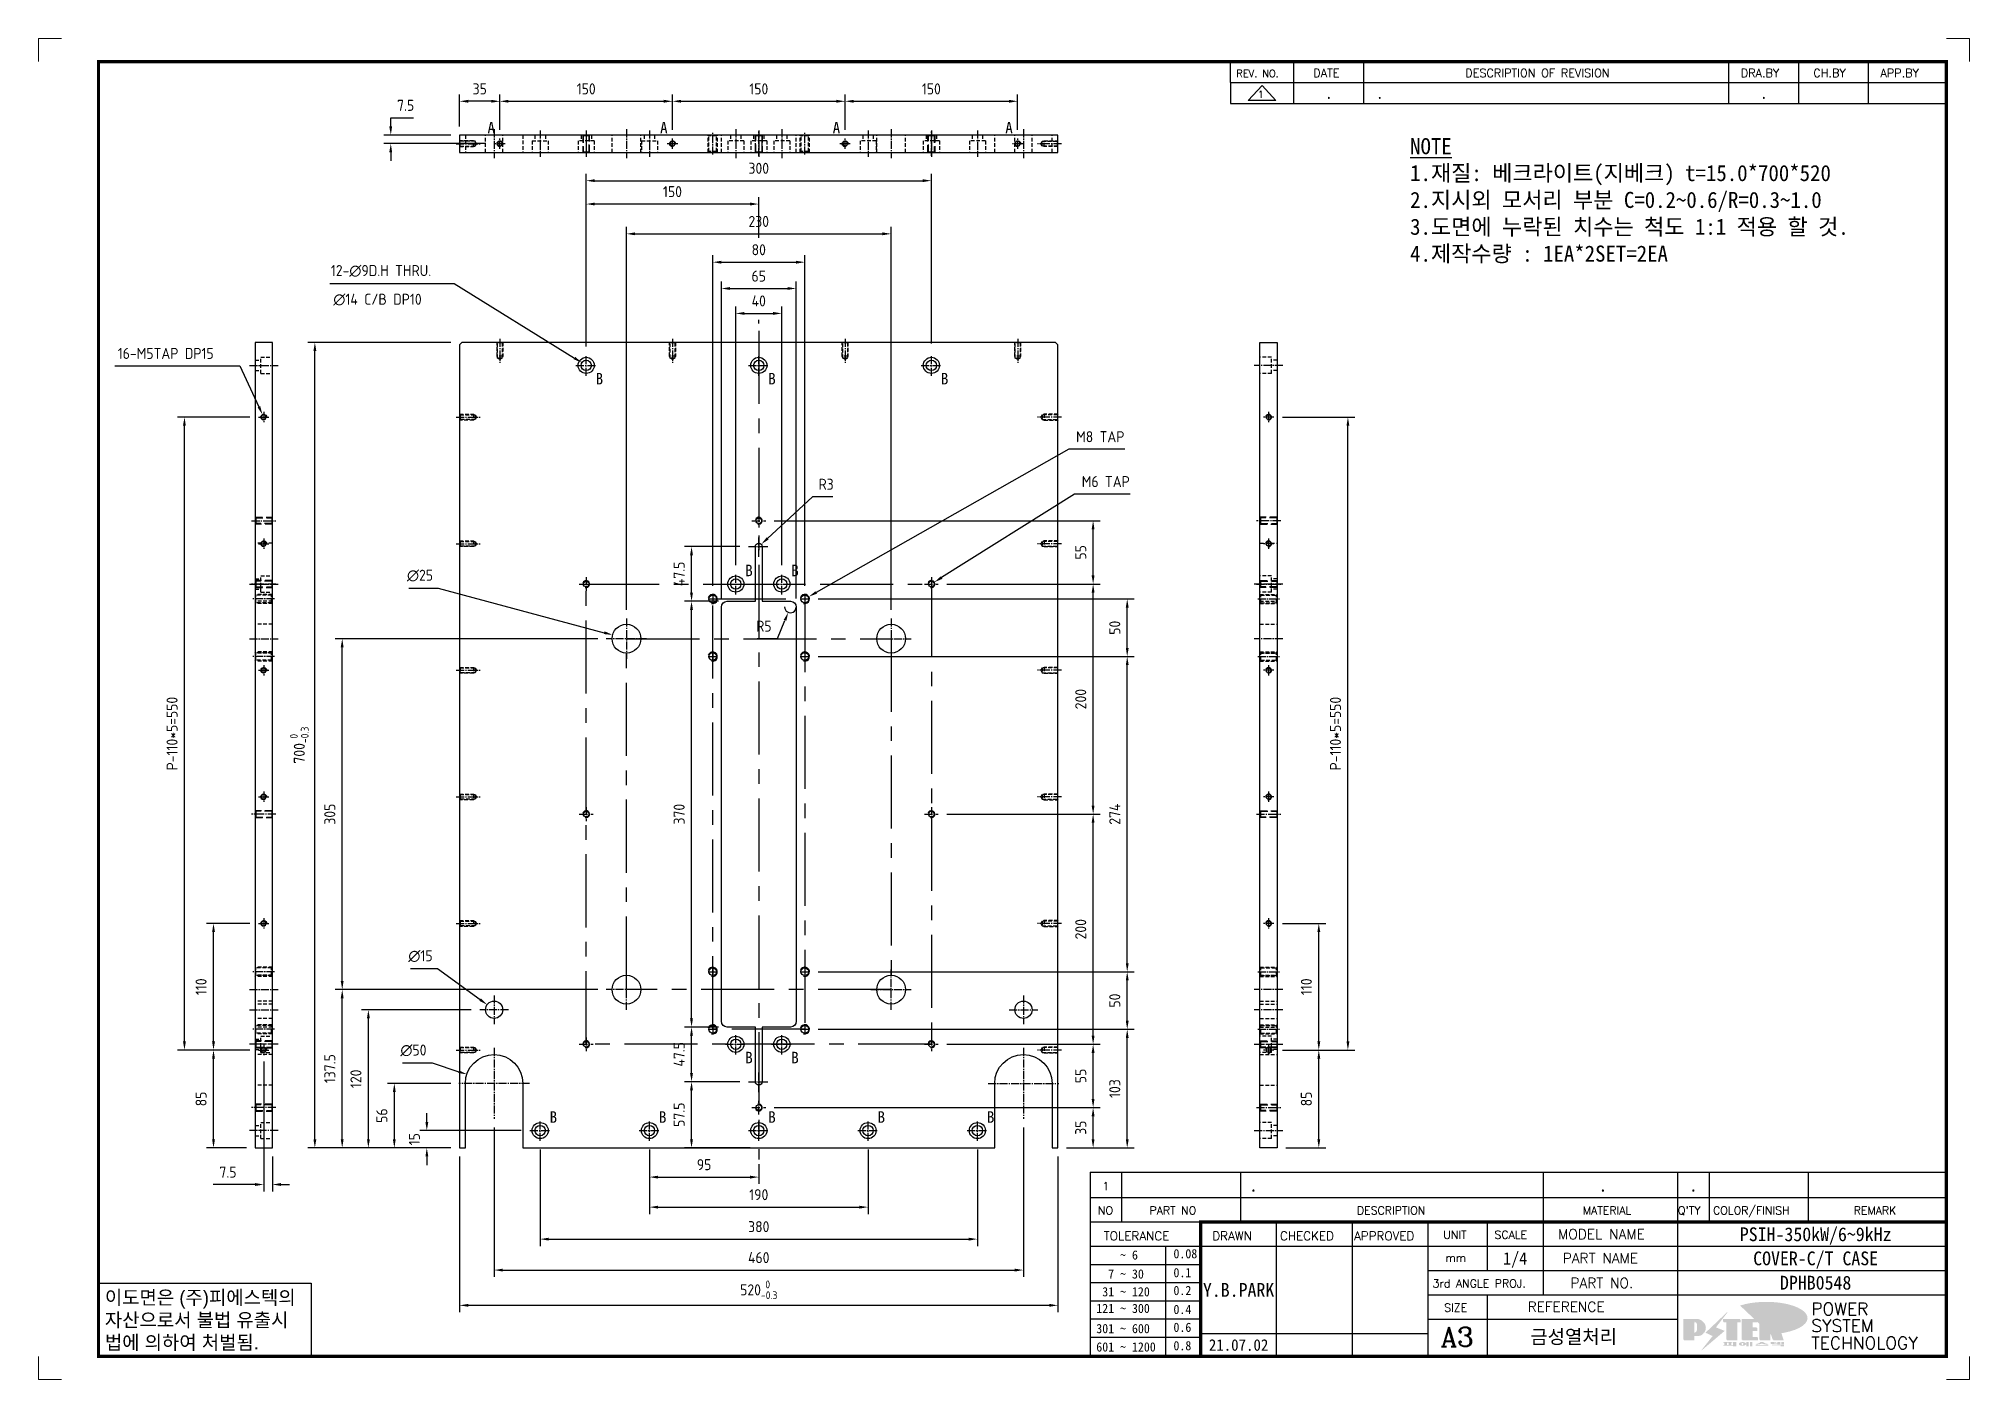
# Model space of a CAD drawing. Header units: millimetres. Extents: x 282 to 14566, y -4134 to 5341.
# Drawn here: x 3709 to 5387, y -1666 to -501 of the extents above; entities that cross this region are included whole.
import ezdxf
from ezdxf.enums import TextEntityAlignment as Align

# ---------------------------------------------------------------- set-up
doc = ezdxf.new("R2010")
doc.units = ezdxf.units.MM
for name, pattern in [('CENTER', [50.8, 31.75, -6.35, 6.35, -6.35]), ('CENTER1', [10, 7, -1, 1, -1]), ('CENTERX2', [101.6, 63.5, -12.7, 12.7, -12.7]), ('HIDDEN', [9.525, 6.35, -3.175]), ('HIDDEN2', [4.7625, 3.175, -1.5875])]:
    doc.linetypes.add(name, pattern=pattern)
for name, color, linetype in [('CENTER', 1, 'CENTER'), ('FORMAT-1', 7, 'Continuous'), ('line', 3, 'Continuous'), ('THIN', 3, 'Continuous')]:
    doc.layers.add(name, color=color, linetype=linetype)
doc.styles.add('h1', font='')
doc.styles.add('HAN', font='')
doc.styles.add('RC', font='ROMANC.SHX')
doc.styles.add('ROMANT', font='romant__.ttf')
doc.styles.add('RT', font='ROMANT.SHX', dxfattribs={"oblique": 15})
doc.styles.get("Standard").update_dxf_attribs({"font": 'ISOCP.SHX', "bigfont": 'WHGTXT.SHX'})
doc.styles.get('h1').set_extended_font_data('New Gulim')
doc.styles.get('HAN').set_extended_font_data('GulimChe')
doc.dimstyles.new('PS-3', dxfattribs={"dimscale": 3, "dimtxt": 3.2, "dimasz": 2.5, "dimexe": 2, "dimexo": 2.5, "dimgap": 2, "dimtad": 1, "dimtoh": 1, "dimrnd": 0.05, "dimzin": 12, "dimdsep": 46, "dimtxsty": 'Standard', "dimcen": 0, "dimclrt": 2, "dimazin": 3, "dimtfac": 1, "dimtofl": 0, "dimtmove": 0, "dimatfit": 3, "dimfxl": 0, "dimtolj": 1, "dimtzin": 0, "dimarcsym": 0})

msp = doc.modelspace()

# ---------------------------------------------------------------- texts
at = {"color": 6, "style": 'HAN'}
for p in [(4192.879, -801.04), (4342.879, -801.04), (4492.879, -801.04), (4322.879, -967.71, 0), (4362.879, -967.71), (4322.879, -1391.04), (4362.879, -1391.04, 0), (4152.879, -1442.71), (4247.879, -1442.71), (4342.879, -1442.71), (4437.879, -1442.71), (4532.879, -1442.71)]:
    msp.add_text('B', height=10, dxfattribs=at).set_placement(p)
at = {"color": 2, "insert": (4900.689, -586.997), "char_height": 14, "attachment_point": 1, "style": 'HAN'}
msp.add_mtext_dynamic_manual_height_columns('{\\LNOTE\\P}1.재질: 베크라이트(지베크) t=15.0*700*520\\P2.지시외 모서리 부분 C=0.2~0.6/R=0.3~1.0\\P3.도면에 누락된 치수는 척도 1:1 적용 할 것.\\P{\\C1;4.제작수량 : 1EA*2SET=2EA}', width=694.38742, gutter_width=769.295, heights=[0], dxfattribs=at)
at = {"color": 2, "ltscale": 10, "insert": (4003.252, -727.34), "char_height": 9.6, "attachment_point": 5}
msp.add_mtext('\\A1;∅14 C/B DP10', dxfattribs=at)

# ---------------------------------------------------------------- blocks, each defined once
blk = doc.blocks.new('A$C763D30CA')
at = {"color": 250, "linetype": 'CENTER1'}
for p, q in [((-303, 18), (-303, -3)), ((-153, -3), (-153, 18)), ((-3, -3), (-3, 18))]:
    blk.add_line(p, q, dxfattribs=at)
at = {"color": 250, "linetype": 'HIDDEN'}
for points in [[(-306, 15), (-305.5, 14.5), (-300.5, 14.5), (-300, 15)], [(-306, 0), (-305.5, 0.5), (-300.5, 0.5), (-300, 0)], [(-305.5, 14.5), (-305.5, 0.5)], [(-300.5, 0.5), (-300.5, 14.5)], [(-156, 15), (-155.5, 14.5), (-150.5, 14.5), (-150, 15)], [(-156, 0), (-155.5, 0.5), (-150.5, 0.5), (-150, 0)], [(-155.5, 0.5), (-155.5, 14.5)], [(-150.5, 14.5), (-150.5, 0.5)], [(-6, 15), (-5.5, 14.5), (-0.5, 14.5), (0, 15)], [(-6, 0), (-5.5, 0.5), (-0.5, 0.5), (0, 0)], [(-5.5, 0.5), (-5.5, 14.5)], [(-0.5, 14.5), (-0.5, 0.5)]]:
    blk.add_lwpolyline(points, dxfattribs=at)
at = {"layer": 'THIN', "color": 250, "linetype": 'HIDDEN'}
for points in [[(-306, 15), (-306, 0)], [(-300, 0), (-300, 15)], [(-156, 0), (-156, 15)], [(-150, 15), (-150, 0)], [(-6, 0), (-6, 15)], [(0, 15), (0, 0)]]:
    blk.add_lwpolyline(points, dxfattribs=at)
blk = doc.blocks.new('A$C4F3D6082')
at = {"color": 1, "linetype": 'CENTER1'}
for p, q in [((7.5, 523), (7.5, 502.2)), ((7.5, 480.5), (7.5, 489.5)), ((12, 485), (3, 485)), ((-4, 450), (19, 450)), ((-4, 410), (19, 410)), ((-5, 375), (20, 375)), ((-4, 355), (19, 355)), ((17, 300, 0), (-2, 300, 0)), ((-4, 260), (19, 260)), ((17, 220, 0), (-2, 220, 0)), ((12, 185), (3, 185)), ((7.5, 180.5), (7.5, 189.5)), ((-4, 165), (19, 165)), ((-5, 145), (20, 145)), ((-4, 110), (19, 110)), ((-4, 70), (19, 70)), ((12, 35), (3, 35)), ((7.5, 30.5), (7.5, 39.5)), ((7.5, -3), (7.5, 17.8))]:
    blk.add_line(p, q, dxfattribs=at)
at = {"linetype": 'HIDDEN2'}
for p, q in [((0, 515), (15, 515)), ((0, 465), (15, 465)), ((0, 454.5), (5, 454.5)), ((5, 457), (5, 443)), ((5, 457), (15, 457)), ((0, 445.5), (5, 445.5)), ((5, 443), (15, 443)), ((0, 359.5), (5, 359.5)), ((5, 362), (5, 348)), ((5, 362), (15, 362)), ((0, 350.5), (5, 350.5)), ((5, 348), (15, 348)), ((0, 264.5), (5, 264.5)), ((0, 255.5), (5, 255.5)), ((5, 253), (5, 267)), ((5, 267), (15, 267)), ((5, 253), (15, 253)), ((0, 169.5), (5, 169.5)), ((5, 158), (5, 172)), ((5, 172), (15, 172)), ((0, 160.5), (5, 160.5)), ((5, 158), (15, 158)), ((0, 74.5), (5, 74.5)), ((5, 63), (5, 77)), ((5, 77), (15, 77)), ((0, 65.5), (5, 65.5)), ((15, 55), (0, 55)), ((5, 63), (15, 63)), ((15, 5), (0, 5))]:
    blk.add_line(p, q, dxfattribs=at)
at = {"color": 2, "linetype": 'HIDDEN2'}
for p, q in [((10, 508), (5, 508)), ((9.6, 506.4), (5.4, 506.4)), ((0, 414.5), (5, 414.5)), ((0, 405.5), (5, 405.5)), ((5, 403), (5, 417)), ((5, 417), (15, 417)), ((5, 403), (15, 403)), ((15, 387.5), (0, 387.5)), ((15, 362.5), (0, 362.5)), ((15, 304, 0), (0, 304, 0)), ((14.3, 303.3, 0), (0.7, 303.3, 0)), ((15, 296, 0), (0, 296, 0)), ((15, 292.5), (0, 292.5)), ((14.3, 296.7, 0), (0.7, 296.7, 0)), ((15, 263), (0, 263)), ((15, 257), (0, 257)), ((15, 227.5), (0, 227.5)), ((15, 224, 0), (0, 224, 0)), ((14.3, 223.3, 0), (0.7, 223.3, 0)), ((15, 216, 0), (0, 216, 0)), ((14.3, 216.7, 0), (0.7, 216.7, 0)), ((15, 157.5), (0, 157.5)), ((15, 132.5), (0, 132.5)), ((0, 114.5), (5, 114.5)), ((0, 105.5), (5, 105.5)), ((5, 103), (5, 117)), ((5, 117), (15, 117)), ((5, 103), (15, 103)), ((10, 12), (5, 12)), ((9.6, 13.6), (5.4, 13.6))]:
    blk.add_line(p, q, dxfattribs=at)
at = {"color": 6, "linetype": 'CENTER1'}
for p, q in [((-5, 490), (20, 490)), ((-5, 30), (20, 30))]:
    blk.add_line(p, q, dxfattribs=at)
at = {"color": 6, "linetype": 'HIDDEN2'}
for p, q in [((15, 497.5), (0, 497.5)), ((15, 482.5), (0, 482.5)), ((15, 37.5), (0, 37.5)), ((15, 22.5), (0, 22.5))]:
    blk.add_line(p, q, dxfattribs=at)
at = {"color": 1, "linetype": 'CENTER', "ltscale": 3}
for p, q in [((7.5, 330.5), (7.5, 339.5)), ((12, 335), (3, 335))]:
    blk.add_line(p, q, dxfattribs=at)
at = {"color": 3, "linetype": 'HIDDEN2'}
for p, q in [((5, 273), (5, 287)), ((5, 287), (15, 287)), ((0, 284.5), (5, 284.5)), ((0, 275.5), (5, 275.5)), ((5, 273), (15, 273)), ((0, 244.5), (5, 244.5)), ((0, 235.5), (5, 235.5)), ((5, 233), (5, 247)), ((5, 247), (15, 247)), ((5, 233), (15, 233))]:
    blk.add_line(p, q, dxfattribs=at)
at = {"color": 3, "linetype": 'CENTER1'}
for p, q in [((-5, 280), (20, 280)), ((-5, 240), (20, 240))]:
    blk.add_line(p, q, dxfattribs=at)
at = {"color": 30}
blk.add_lwpolyline([(0, 0), (0, 520), (15, 520), (15, 0)], close=True, dxfattribs=at)
at = {"color": 2, "linetype": 'HIDDEN2'}
for points in [[(5.4, 507.2), (5, 508), (5, 520)], [(10, 520), (9.6, 519.6), (5.4, 519.6), (5, 520)], [(9.6, 519.6), (9.6, 506.4), (7.5, 505.2), (5.4, 506.4), (5.4, 519.6)], [(10, 520), (10, 508), (9.6, 507.2)], [(5.4, 12.7), (5, 12), (5, 0)], [(10, 0), (9.6, 0.4), (5.4, 0.4), (5, 0)], [(9.6, 0.4), (9.6, 13.6), (7.5, 14.8), (5.4, 13.6), (5.4, 0.4)], [(10, 0), (10, 12), (9.6, 12.7)]]:
    blk.add_lwpolyline(points, dxfattribs=at)
at = {"color": 2, "linetype": 'HIDDEN2', "elevation": 0}
for points in [[(0, 296), (0.7, 296.7), (0.7, 303.3), (0, 304)], [(15, 296), (14.3, 296.7), (14.3, 303.3), (15, 304)], [(0, 216), (0.7, 216.7), (0.7, 223.3), (0, 224)], [(15, 216), (14.3, 216.7), (14.3, 223.3), (15, 224)]]:
    blk.add_lwpolyline(points, dxfattribs=at)
at = {"color": 3}
for centre in [(7.5, 485), (7.5, 335), (7.5, 185), (7.5, 35)]:
    blk.add_circle(centre, 2.1, dxfattribs=at)
for centre in [(7.5, 485), (7.5, 335), (7.5, 185), (7.5, 35)]:
    blk.add_arc(centre, 2.5, 345.409, 285.034)
at = {"xscale": -1, "rotation": 90}
blk.add_blockref('A$C763D30CA', (15, 107), dxfattribs=at)
at = {"color": 2, "style": 'HAN'}
for p in [(-1.5, 489.3), (-1.5, 339.3), (-1.5, 189.3), (-1.5, 39.3)]:
    blk.add_text('A', height=10, rotation=90, dxfattribs=at).set_placement(p)
blk = doc.blocks.new('A$C0FF213CF')
at = {"color": 250, "linetype": 'CENTER1'}
for p, q in [((18, 513), (-3, 513)), ((-3, 458), (18, 458)), ((-3, 258), (18, 258)), ((-3, 58), (18, 58)), ((-3, 3), (18, 3))]:
    blk.add_line(p, q, dxfattribs=at)
at = {"color": 250, "linetype": 'HIDDEN'}
for points in [[(0, 516), (0.5, 515.5), (0.5, 510.5), (0, 510)], [(14.5, 515.5), (0.5, 515.5)], [(0.5, 510.5), (14.5, 510.5)], [(15, 516), (14.5, 515.5), (14.5, 510.5), (15, 510)], [(0, 461), (0.5, 460.5), (0.5, 455.5), (0, 455)], [(0.5, 460.5), (14.5, 460.5)], [(14.5, 455.5), (0.5, 455.5)], [(15, 461), (14.5, 460.5), (14.5, 455.5), (15, 455)], [(0, 261), (0.5, 260.5), (0.5, 255.5), (0, 255)], [(0.5, 260.5), (14.5, 260.5)], [(14.5, 255.5), (0.5, 255.5)], [(15, 261), (14.5, 260.5), (14.5, 255.5), (15, 255)], [(0, 61), (0.5, 60.5), (0.5, 55.5), (0, 55)], [(0.5, 60.5), (14.5, 60.5)], [(14.5, 55.5), (0.5, 55.5)], [(15, 61), (14.5, 60.5), (14.5, 55.5), (15, 55)], [(0, 6), (0.5, 5.5), (0.5, 0.5), (0, 0)], [(0.5, 5.5), (14.5, 5.5)], [(14.5, 0.5), (0.5, 0.5)], [(15, 6), (14.5, 5.5), (14.5, 0.5), (15, 0)]]:
    blk.add_lwpolyline(points, dxfattribs=at)
at = {"layer": 'THIN', "color": 250, "linetype": 'HIDDEN'}
for points in [[(15, 516), (0, 516)], [(0, 510), (15, 510)], [(0, 461), (15, 461)], [(15, 455), (0, 455)], [(0, 261), (15, 261)], [(15, 255), (0, 255)], [(0, 61), (15, 61)], [(15, 55), (0, 55)], [(0, 6), (15, 6)], [(15, 0), (0, 0)]]:
    blk.add_lwpolyline(points, dxfattribs=at)
blk = doc.blocks.new('A$C39255369')
at = {"color": 1, "linetype": 'CENTER1'}
for p, q in [((-16.3, 0), (2.7, 0)), ((-16.3, -50), (2.7, -50)), ((-16.3, -324), (2.7, -324)), ((-16.3, -374), (2.7, -374))]:
    blk.add_line(p, q, dxfattribs=at)
at = {"color": 2, "linetype": 'HIDDEN2'}
for p, q in [((-14.3, 4), (0.7, 4)), ((-13.6, 3.3), (0, 3.3)), ((-14.3, -4), (0.7, -4)), ((-13.6, -3.3), (0, -3.3)), ((-14.3, -46), (0.7, -46)), ((-13.6, -46.7), (0, -46.7)), ((-14.3, -54), (0.7, -54)), ((-13.6, -53.3), (0, -53.3)), ((-14.3, -320), (0.7, -320)), ((-14.3, -328), (0.7, -328)), ((-13.6, -320.7), (0, -320.7)), ((-13.6, -327.3), (0, -327.3)), ((-14.3, -370), (0.7, -370)), ((-14.3, -378), (0.7, -378)), ((-13.6, -370.7), (0, -370.7)), ((-13.6, -377.3), (0, -377.3))]:
    blk.add_line(p, q, dxfattribs=at)
for points in [[(-14.3, -4), (-13.6, -3.3), (-13.6, 3.3), (-14.3, 4)], [(0.7, -4), (0, -3.3), (0, 3.3), (0.7, 4)], [(-14.3, -54), (-13.6, -53.3), (-13.6, -46.7), (-14.3, -46)], [(0.7, -54), (0, -53.3), (0, -46.7), (0.7, -46)], [(-14.3, -328), (-13.6, -327.3), (-13.6, -320.7), (-14.3, -320)], [(0.7, -328), (0, -327.3), (0, -320.7), (0.7, -320)], [(-14.3, -378), (-13.6, -377.3), (-13.6, -370.7), (-14.3, -370)], [(0.7, -378), (0, -377.3), (0, -370.7), (0.7, -370)]]:
    blk.add_lwpolyline(points, dxfattribs=at)
blk = doc.blocks.new('A$C77847B16')
at = {"color": 2, "linetype": 'HIDDEN2'}
for p, q in [((-5, 672), (-15, 672)), ((-5, 658), (-5, 672)), ((-5, 658), (-15, 658)), ((0, 669.5), (-5, 669.5)), ((0, 660.5), (-5, 660.5)), ((-15, 510.5), (0, 510.5)), ((-15, 460), (0, 460)), ((-15, 440), (0, 440)), ((-15, 415), (0, 415)), ((-15, 135), (0, 135)), ((-15, 110), (0, 110)), ((-15, 90), (0, 90)), ((-15, 66), (0, 66)), ((-15, 39.5), (0, 39.5))]:
    blk.add_line(p, q, dxfattribs=at)
at = {"color": 1, "linetype": 'CENTER1'}
for p, q in [((5, 665), (-20, 665)), ((-7.5, 624.6), (-7.5, 615.4)), ((-2.9, 620), (-12.1, 620)), ((-2.9, 510), (-12.1, 510)), ((-7.5, 514.6), (-7.5, 505.4)), ((5, 427.5), (-20, 427.5)), ((-7.5, 404.6), (-7.5, 395.4)), ((-2.9, 400), (-12.1, 400)), ((-2.9, 290), (-12.1, 290)), ((-7.5, 294.6), (-7.5, 285.4)), ((-2.9, 180), (-12.1, 180)), ((-7.5, 184.6), (-7.5, 175.4)), ((5, 122.5), (-20, 122.5)), ((-2.9, 70), (-12.1, 70)), ((-7.5, 74.6), (-7.5, 65.4)), ((-20, 0), (5, 0))]:
    blk.add_line(p, q, dxfattribs=at)
at = {"color": 3, "linetype": 'CENTER1'}
for p, q in [((5, 475, 0), (-20, 475, 0)), ((-20, 75, 0), (5, 75, 0))]:
    blk.add_line(p, q, dxfattribs=at)
at = {"color": 3, "linetype": 'HIDDEN2'}
for p, q in [((-5, 482, 0), (-15, 482, 0)), ((-5, 468, 0), (-5, 482, 0)), ((0, 479.5, 0), (-5, 479.5, 0)), ((0, 470.5, 0), (-5, 470.5, 0)), ((-5, 468, 0), (-15, 468, 0)), ((-5, 82, 0), (-15, 82, 0)), ((-5, 68, 0), (-15, 68, 0)), ((-5, 68, 0), (-5, 82, 0)), ((0, 79.5, 0), (-5, 79.5, 0)), ((0, 70.5, 0), (-5, 70.5, 0))]:
    blk.add_line(p, q, dxfattribs=at)
at = {"color": 6, "linetype": 'CENTER1'}
blk.add_line((5, 105), (-20, 105), dxfattribs=at)
at = {"color": 6, "linetype": 'HIDDEN2'}
for p, q in [((-15, 112.5), (0, 112.5)), ((-15, 97.5), (0, 97.5))]:
    blk.add_line(p, q, dxfattribs=at)
at = {"linetype": 'HIDDEN2'}
for p, q in [((-5, 7), (-15, 7)), ((-5, -7), (-5, 7)), ((0, 4.5), (-5, 4.5)), ((-5, -7), (-15, -7)), ((0, -4.5), (-5, -4.5))]:
    blk.add_line(p, q, dxfattribs=at)
at = {"color": 30}
blk.add_lwpolyline([(0, 685), (0, -15), (-15, -15), (-15, 685)], close=True, dxfattribs=at)
at = {"color": 3}
for centre in [(-7.5, 620), (-7.5, 510), (-7.5, 400), (-7.5, 290), (-7.5, 180), (-7.5, 70)]:
    blk.add_circle(centre, 2.1, dxfattribs=at)
for centre in [(-7.5, 620), (-7.5, 510), (-7.5, 400), (-7.5, 290), (-7.5, 180), (-7.5, 70)]:
    blk.add_arc(centre, 2.5, 255.409, 195.034)
for name, p in [('A$C0FF213CF', (-15, 17)), ('A$C39255369', (-0.7, 462))]:
    blk.add_blockref(name, p)
blk = doc.blocks.new('*D1329')
at = {"color": 0, "lineweight": -2, "ltscale": 10}
for p, q in [((3961.9, -713.3), (4069.9, -713.3)), ((4069.9, -713.3), (4174.4, -778.2))]:
    blk.add_line(p, q, dxfattribs=at)
at = {"color": 0, "ltscale": 10}
blk.add_solid([(4175.1, -777.1), (4173.8, -779.2), (4180.8, -782.1)], dxfattribs=at)
at = {"layer": 'DEFPOINTS', "color": 0, "ltscale": 10}
for p in [(4180.8, -782.1), (4188.5, -786.9)]:
    blk.add_point(p, dxfattribs=at)
at = {"color": 2, "ltscale": 10, "insert": (4006.3, -702.4), "char_height": 9.6, "attachment_point": 5}
blk.add_mtext('\\A1;12-∅9D.H THRU.', dxfattribs=at)
blk = doc.blocks.new('*D1330')
at = {"color": 0, "lineweight": -2, "ltscale": 10}
for p, q in [((4239.6, -1466), (4239.6, -1495.9)), ((4247.1, -1489.9), (4327.1, -1489.9)), ((4334.6, -1478.8), (4334.6, -1495.9))]:
    blk.add_line(p, q, dxfattribs=at)
at = {"color": 0, "ltscale": 10}
for points in [[(4247.1, -1488.7), (4247.1, -1491.2), (4239.6, -1489.9)], [(4327.1, -1488.7), (4327.1, -1491.2), (4334.6, -1489.9)]]:
    blk.add_solid(points, dxfattribs=at)
at = {"layer": 'DEFPOINTS', "color": 0, "ltscale": 10}
for p in [(4239.6, -1458.5), (4334.6, -1471.3), (4334.6, -1489.9)]:
    blk.add_point(p, dxfattribs=at)
at = {"color": 2, "ltscale": 10, "insert": (4287.1, -1479.1), "char_height": 9.6, "attachment_point": 5}
blk.add_mtext('\\A1;95', dxfattribs=at)
blk = doc.blocks.new('*D1331')
at = {"color": 0, "lineweight": -2, "ltscale": 10}
for p, q in [((4239.6, -1466), (4239.6, -1522)), ((4429.6, -1466), (4429.6, -1522)), ((4247.1, -1516), (4422.1, -1516))]:
    blk.add_line(p, q, dxfattribs=at)
at = {"color": 0, "ltscale": 10}
for points in [[(4247.1, -1514.8), (4247.1, -1517.3), (4239.6, -1516)], [(4422.1, -1514.8), (4422.1, -1517.3), (4429.6, -1516)]]:
    blk.add_solid(points, dxfattribs=at)
at = {"layer": 'DEFPOINTS', "color": 0, "ltscale": 10}
for p in [(4239.6, -1458.5), (4429.6, -1458.5), (4429.6, -1516)]:
    blk.add_point(p, dxfattribs=at)
at = {"color": 2, "ltscale": 10, "insert": (4334.6, -1505.2), "char_height": 9.6, "attachment_point": 5}
blk.add_mtext('\\A1;190', dxfattribs=at)
blk = doc.blocks.new('*D1332')
at = {"color": 0, "lineweight": -2, "ltscale": 10}
for p, q in [((4144.6, -1466), (4144.6, -1549.8)), ((4524.6, -1466), (4524.6, -1549.8)), ((4152.1, -1543.8), (4517.1, -1543.8))]:
    blk.add_line(p, q, dxfattribs=at)
at = {"color": 0, "ltscale": 10}
for points in [[(4152.1, -1542.6), (4152.1, -1545.1), (4144.6, -1543.8)], [(4517.1, -1542.6), (4517.1, -1545.1), (4524.6, -1543.8)]]:
    blk.add_solid(points, dxfattribs=at)
at = {"layer": 'DEFPOINTS', "color": 0, "ltscale": 10}
for p in [(4144.6, -1458.5), (4524.6, -1458.5), (4524.6, -1543.8)]:
    blk.add_point(p, dxfattribs=at)
at = {"color": 2, "ltscale": 10, "insert": (4334.6, -1533), "char_height": 9.6, "attachment_point": 5}
blk.add_mtext('\\A1;380', dxfattribs=at)
blk = doc.blocks.new('*D1333')
at = {"color": 0, "lineweight": -2, "ltscale": 10}
for p, q in [((4074.6, -1472), (4074.6, -1607.4)), ((4594.6, -1472), (4594.6, -1607.4)), ((4587.1, -1601.4), (4082.1, -1601.4))]:
    blk.add_line(p, q, dxfattribs=at)
at = {"color": 0, "ltscale": 10}
for points in [[(4082.1, -1600.1), (4082.1, -1602.6), (4074.6, -1601.4)], [(4587.1, -1600.1), (4587.1, -1602.6), (4594.6, -1601.4)]]:
    blk.add_solid(points, dxfattribs=at)
at = {"layer": 'DEFPOINTS', "color": 0, "ltscale": 10}
for p in [(4074.6, -1464.5), (4594.6, -1464.5), (4074.6, -1601.4)]:
    blk.add_point(p, dxfattribs=at)
at = {"color": 2, "ltscale": 10, "insert": (4334.6, -1587.9), "char_height": 9.6, "attachment_point": 5}
blk.add_mtext('\\A1;520{\\H6.720000;\\S 0^ -0.3;}', dxfattribs=at)
blk = doc.blocks.new('*D1421')
at = {"color": 0, "lineweight": -2, "ltscale": 10}
for p, q in [((4314.6, -958), (4314.6, -733.3)), ((4354.6, -958), (4354.6, -733.3)), ((4322.1, -739.3), (4347.1, -739.3))]:
    blk.add_line(p, q, dxfattribs=at)
at = {"color": 0, "ltscale": 10}
for points in [[(4322.1, -738.1), (4322.1, -740.6), (4314.6, -739.3)], [(4347.1, -738.1), (4347.1, -740.6), (4354.6, -739.3)]]:
    blk.add_solid(points, dxfattribs=at)
at = {"layer": 'DEFPOINTS', "color": 0, "ltscale": 10}
for p in [(4354.6, -739.3), (4314.6, -965.5, 0), (4354.6, -965.5, 0)]:
    blk.add_point(p, dxfattribs=at)
at = {"color": 2, "ltscale": 10, "insert": (4334.6, -728.5), "char_height": 9.6, "attachment_point": 5}
blk.add_mtext('\\A1;40', dxfattribs=at)
blk = doc.blocks.new('*D1422')
at = {"color": 0, "lineweight": -2, "ltscale": 10}
for p, q in [((4302.1, -987), (4302.1, -711.7)), ((4309.6, -717.7), (4359.6, -717.7)), ((4367.1, -987), (4367.1, -711.7))]:
    blk.add_line(p, q, dxfattribs=at)
at = {"color": 0, "ltscale": 10}
for points in [[(4309.6, -716.4), (4309.6, -718.9), (4302.1, -717.7)], [(4359.6, -716.4), (4359.6, -718.9), (4367.1, -717.7)]]:
    blk.add_solid(points, dxfattribs=at)
at = {"layer": 'DEFPOINTS', "color": 0, "ltscale": 10}
for p in [(4367.1, -717.7), (4302.1, -994.5), (4367.1, -994.5)]:
    blk.add_point(p, dxfattribs=at)
at = {"color": 2, "ltscale": 10, "insert": (4334.6, -706.9), "char_height": 9.6, "attachment_point": 5}
blk.add_mtext('\\A1;65', dxfattribs=at)
blk = doc.blocks.new('*D1423')
at = {"color": 0, "lineweight": -2, "ltscale": 10}
for p, q in [((4294.6, -976), (4294.6, -688.8)), ((4302.1, -694.8), (4367.1, -694.8)), ((4374.6, -976), (4374.6, -688.8))]:
    blk.add_line(p, q, dxfattribs=at)
at = {"color": 0, "ltscale": 10}
for points in [[(4302.1, -693.6), (4302.1, -696.1), (4294.6, -694.8)], [(4367.1, -693.6), (4367.1, -696.1), (4374.6, -694.8)]]:
    blk.add_solid(points, dxfattribs=at)
at = {"layer": 'DEFPOINTS', "color": 0, "ltscale": 10}
for p in [(4374.6, -694.8), (4294.6, -983.5, 0), (4374.6, -983.5, 0)]:
    blk.add_point(p, dxfattribs=at)
at = {"color": 2, "ltscale": 10, "insert": (4334.6, -684), "char_height": 9.6, "attachment_point": 5}
blk.add_mtext('\\A1;80', dxfattribs=at)
blk = doc.blocks.new('*D1424')
at = {"color": 0, "lineweight": -2, "ltscale": 10}
for p, q in [((4184.6, -768), (4184.6, -638.3)), ((4327.1, -644.3), (4192.1, -644.3)), ((4334.6, -673.6), (4334.6, -638.3)), ((4334.6, -748), (4334.6, -744.9))]:
    blk.add_line(p, q, dxfattribs=at)
at = {"color": 0, "ltscale": 10}
for points in [[(4192.1, -643), (4192.1, -645.5), (4184.6, -644.3)], [(4327.1, -643), (4327.1, -645.5), (4334.6, -644.3)]]:
    blk.add_solid(points, dxfattribs=at)
at = {"layer": 'DEFPOINTS', "color": 0, "ltscale": 10}
for p in [(4184.6, -644.3), (4334.6, -755.5), (4184.6, -775.5)]:
    blk.add_point(p, dxfattribs=at)
at = {"color": 2, "ltscale": 10, "insert": (4259.6, -633.5), "char_height": 9.6, "attachment_point": 5}
blk.add_mtext('\\A1;150', dxfattribs=at)
blk = doc.blocks.new('*D1425')
at = {"color": 0, "lineweight": -2, "ltscale": 10}
for p, q in [((4184.6, -765.5), (4184.6, -618)), ((4484.6, -765.5), (4484.6, -618)), ((4192.1, -624), (4477.1, -624))]:
    blk.add_line(p, q, dxfattribs=at)
at = {"color": 0, "ltscale": 10}
for points in [[(4192.1, -622.7), (4192.1, -625.2), (4184.6, -624)], [(4477.1, -622.7), (4477.1, -625.2), (4484.6, -624)]]:
    blk.add_solid(points, dxfattribs=at)
at = {"layer": 'DEFPOINTS', "color": 0, "ltscale": 10}
for p in [(4484.6, -624), (4184.6, -773), (4484.6, -773)]:
    blk.add_point(p, dxfattribs=at)
at = {"color": 2, "ltscale": 10, "insert": (4334.6, -613.2), "char_height": 9.6, "attachment_point": 5}
blk.add_mtext('\\A1;300', dxfattribs=at)
blk = doc.blocks.new('*D1334')
at = {"color": 0, "lineweight": -2, "ltscale": 10}
for p, q in [((4046.1, -1442), (4046.1, -1434.5)), ((4128.1, -1449.5), (4040.1, -1449.5)), ((4067.1, -1464.5), (4040.1, -1464.5)), ((4046.1, -1472), (4046.1, -1479.5))]:
    blk.add_line(p, q, dxfattribs=at)
at = {"color": 0, "ltscale": 10}
for points in [[(4044.9, -1442), (4047.4, -1442), (4046.1, -1449.5)], [(4044.9, -1472), (4047.4, -1472), (4046.1, -1464.5)]]:
    blk.add_solid(points, dxfattribs=at)
at = {"layer": 'DEFPOINTS', "color": 0, "ltscale": 10}
for p in [(4135.6, -1449.5), (4046.1, -1464.5), (4074.6, -1464.5)]:
    blk.add_point(p, dxfattribs=at)
at = {"color": 2, "ltscale": 10, "insert": (4035.3, -1457), "char_height": 9.6, "attachment_point": 5, "rotation": 90}
blk.add_mtext('\\A1;15', dxfattribs=at)
blk = doc.blocks.new('*D1335')
at = {"color": 0, "lineweight": -2, "ltscale": 10}
for p, q in [((4067.1, -1408.5), (4011.9, -1408.5)), ((4017.9, -1457), (4017.9, -1416)), ((4067.1, -1464.5), (4011.9, -1464.5))]:
    blk.add_line(p, q, dxfattribs=at)
at = {"color": 0, "ltscale": 10}
for points in [[(4016.6, -1416), (4019.1, -1416), (4017.9, -1408.5)], [(4016.6, -1457), (4019.1, -1457), (4017.9, -1464.5)]]:
    blk.add_solid(points, dxfattribs=at)
at = {"layer": 'DEFPOINTS', "color": 0, "ltscale": 10}
for p in [(4017.9, -1408.5), (4074.6, -1408.5), (4074.6, -1464.5)]:
    blk.add_point(p, dxfattribs=at)
at = {"color": 2, "ltscale": 10, "insert": (4007.1, -1436.5), "char_height": 9.6, "attachment_point": 5, "rotation": 90}
blk.add_mtext('\\A1;56', dxfattribs=at)
blk = doc.blocks.new('*D1336')
at = {"color": 0, "lineweight": -2, "ltscale": 10}
for p, q in [((4084.6, -1344.5), (3989.3, -1344.5)), ((3995.3, -1457), (3995.3, -1352)), ((4067.1, -1464.5), (3989.3, -1464.5))]:
    blk.add_line(p, q, dxfattribs=at)
at = {"color": 0, "ltscale": 10}
for points in [[(3994.1, -1352), (3996.6, -1352), (3995.3, -1344.5)], [(3994.1, -1457), (3996.6, -1457), (3995.3, -1464.5)]]:
    blk.add_solid(points, dxfattribs=at)
at = {"layer": 'DEFPOINTS', "color": 0, "ltscale": 10}
for p in [(3995.3, -1344.5), (4092.1, -1344.5), (4074.6, -1464.5)]:
    blk.add_point(p, dxfattribs=at)
at = {"color": 2, "ltscale": 10, "insert": (3984.5, -1404.5), "char_height": 9.6, "attachment_point": 5, "rotation": 90}
blk.add_mtext('\\A1;120', dxfattribs=at)
blk = doc.blocks.new('*D1337')
at = {"color": 0, "lineweight": -2, "ltscale": 10}
for p, q in [((4194.6, -1327), (3966.6, -1327)), ((3972.6, -1457), (3972.6, -1334.5)), ((4067.1, -1464.5), (3966.6, -1464.5))]:
    blk.add_line(p, q, dxfattribs=at)
at = {"color": 0, "ltscale": 10}
for points in [[(3971.3, -1334.5), (3973.8, -1334.5), (3972.6, -1327)], [(3971.3, -1457), (3973.8, -1457), (3972.6, -1464.5)]]:
    blk.add_solid(points, dxfattribs=at)
at = {"layer": 'DEFPOINTS', "color": 0, "ltscale": 10}
for p in [(3972.6, -1327), (4202.1, -1327), (4074.6, -1464.5)]:
    blk.add_point(p, dxfattribs=at)
at = {"color": 2, "ltscale": 10, "insert": (3961.8, -1395.7), "char_height": 9.6, "attachment_point": 5, "rotation": 90}
blk.add_mtext('\\A1;137.5', dxfattribs=at)
blk = doc.blocks.new('*D1338')
at = {"color": 0, "lineweight": -2, "ltscale": 10}
for p, q in [((4067.1, -764.5), (3942.8, -764.5)), ((3948.8, -1457), (3948.8, -772)), ((4067.1, -1464.5), (3942.8, -1464.5))]:
    blk.add_line(p, q, dxfattribs=at)
at = {"color": 0, "ltscale": 10}
for points in [[(3947.6, -772), (3950.1, -772), (3948.8, -764.5)], [(3947.6, -1457), (3950.1, -1457), (3948.8, -1464.5)]]:
    blk.add_solid(points, dxfattribs=at)
at = {"layer": 'DEFPOINTS', "color": 0, "ltscale": 10}
for p in [(3948.8, -764.5), (4074.6, -764.5), (4074.6, -1464.5)]:
    blk.add_point(p, dxfattribs=at)
at = {"color": 2, "ltscale": 10, "insert": (3935.3, -1114.5), "char_height": 9.6, "attachment_point": 5, "rotation": 90}
blk.add_mtext('\\A1;700{\\H6.720000;\\S 0^ -0.3;}', dxfattribs=at)
blk = doc.blocks.new('*D1339')
at = {"color": 0, "lineweight": -2, "ltscale": 10}
for p, q in [((4104.6, -1446.8), (4104.6, -1576.7)), ((4564.6, -1446.8), (4564.6, -1576.7)), ((4112.1, -1570.7), (4557.1, -1570.7))]:
    blk.add_line(p, q, dxfattribs=at)
at = {"color": 0, "ltscale": 10}
for points in [[(4112.1, -1569.5), (4112.1, -1572), (4104.6, -1570.7)], [(4557.1, -1569.5), (4557.1, -1572), (4564.6, -1570.7)]]:
    blk.add_solid(points, dxfattribs=at)
at = {"layer": 'DEFPOINTS', "color": 0, "ltscale": 10}
for p in [(4104.6, -1439.3), (4564.6, -1439.3), (4564.6, -1570.7)]:
    blk.add_point(p, dxfattribs=at)
at = {"color": 2, "ltscale": 10, "insert": (4334.6, -1559.9), "char_height": 9.6, "attachment_point": 5}
blk.add_mtext('\\A1;460', dxfattribs=at)
blk = doc.blocks.new('*D1340')
at = {"color": 0, "lineweight": -2, "ltscale": 10}
for p, q in [((4348.1, -1429.5), (4631.2, -1429.5)), ((4625.2, -1457), (4625.2, -1437)), ((4602.1, -1464.5), (4631.2, -1464.5))]:
    blk.add_line(p, q, dxfattribs=at)
at = {"color": 0, "ltscale": 10}
for points in [[(4623.9, -1437), (4626.4, -1437), (4625.2, -1429.5)], [(4623.9, -1457), (4626.4, -1457), (4625.2, -1464.5)]]:
    blk.add_solid(points, dxfattribs=at)
at = {"layer": 'DEFPOINTS', "color": 0, "ltscale": 10}
for p in [(4340.6, -1429.5), (4625.2, -1429.5), (4594.6, -1464.5)]:
    blk.add_point(p, dxfattribs=at)
at = {"color": 2, "ltscale": 10, "insert": (4614.4, -1447), "char_height": 9.6, "attachment_point": 5, "rotation": 90}
blk.add_mtext('\\A1;35', dxfattribs=at)
blk = doc.blocks.new('*D1341')
at = {"color": 0, "lineweight": -2, "ltscale": 10}
for p, q in [((4024.9, -1390.6), (4050.7, -1390.6)), ((4050.7, -1390.6), (4073.8, -1398.3))]:
    blk.add_line(p, q, dxfattribs=at)
at = {"color": 0, "ltscale": 10}
blk.add_solid([(4074.2, -1397.1), (4073.4, -1399.5), (4080.9, -1400.6)], dxfattribs=at)
at = {"layer": 'DEFPOINTS', "color": 0, "ltscale": 10}
for p in [(4080.9, -1400.6), (4128.4, -1416.4)]:
    blk.add_point(p, dxfattribs=at)
at = {"color": 2, "ltscale": 10, "insert": (4034.5, -1379.8), "char_height": 9.6, "attachment_point": 5}
blk.add_mtext('\\A1;∅50', dxfattribs=at)
blk = doc.blocks.new('*D1342')
at = {"color": 0, "lineweight": -2, "ltscale": 10}
for p, q in [((4031.8, -1308.7), (4055.5, -1308.7)), ((4055.5, -1308.7), (4092.5, -1335.7))]:
    blk.add_line(p, q, dxfattribs=at)
at = {"color": 0, "ltscale": 10}
blk.add_solid([(4093.2, -1334.7), (4091.8, -1336.7), (4098.5, -1340.1)], dxfattribs=at)
at = {"layer": 'DEFPOINTS', "color": 0, "ltscale": 10}
for p in [(4098.5, -1340.1), (4110.7, -1348.9)]:
    blk.add_point(p, dxfattribs=at)
at = {"color": 2, "ltscale": 10, "insert": (4040.6, -1297.9), "char_height": 9.6, "attachment_point": 5}
blk.add_mtext('\\A1;∅15', dxfattribs=at)
blk = doc.blocks.new('*D1343')
at = {"color": 0, "lineweight": -2}
for p, q in [((4194.6, -1022), (3966.6, -1022)), ((3972.6, -1319.5), (3972.6, -1029.5)), ((4194.6, -1327), (3966.6, -1327))]:
    blk.add_line(p, q, dxfattribs=at)
at = {"color": 0}
for points in [[(3971.3, -1029.5), (3973.8, -1029.5), (3972.6, -1022)], [(3971.3, -1319.5), (3973.8, -1319.5), (3972.6, -1327)]]:
    blk.add_solid(points, dxfattribs=at)
at = {"layer": 'DEFPOINTS', "color": 0}
for p in [(3972.6, -1022), (4202.1, -1022), (4202.1, -1327)]:
    blk.add_point(p, dxfattribs=at)
at = {"color": 2, "insert": (3961.8, -1174.5), "char_height": 9.6, "attachment_point": 5, "rotation": 90}
blk.add_mtext('\\A1;305', dxfattribs=at)
blk = doc.blocks.new('*D1344')
at = {"color": 0, "lineweight": -2}
for p, q in [((4498.1, -1374.5), (4631.2, -1374.5)), ((4625.2, -1422), (4625.2, -1382)), ((4348.1, -1429.5), (4631.2, -1429.5))]:
    blk.add_line(p, q, dxfattribs=at)
at = {"color": 0}
for points in [[(4623.9, -1382), (4626.4, -1382), (4625.2, -1374.5)], [(4623.9, -1422), (4626.4, -1422), (4625.2, -1429.5)]]:
    blk.add_solid(points, dxfattribs=at)
at = {"layer": 'DEFPOINTS', "color": 0}
for p in [(4490.6, -1374.5), (4625.2, -1374.5), (4340.6, -1429.5)]:
    blk.add_point(p, dxfattribs=at)
at = {"color": 2, "insert": (4614.4, -1402), "char_height": 9.6, "attachment_point": 5, "rotation": 90}
blk.add_mtext('\\A1;55', dxfattribs=at)
blk = doc.blocks.new('*D1345')
at = {"color": 0, "lineweight": -2}
for p, q in [((4498.1, -1174.5), (4631.2, -1174.5)), ((4625.2, -1367), (4625.2, -1182)), ((4498.1, -1374.5), (4631.2, -1374.5))]:
    blk.add_line(p, q, dxfattribs=at)
at = {"color": 0}
for points in [[(4623.9, -1182), (4626.4, -1182), (4625.2, -1174.5)], [(4623.9, -1367), (4626.4, -1367), (4625.2, -1374.5)]]:
    blk.add_solid(points, dxfattribs=at)
at = {"layer": 'DEFPOINTS', "color": 0}
for p in [(4490.6, -1174.5), (4625.2, -1174.5), (4490.6, -1374.5)]:
    blk.add_point(p, dxfattribs=at)
at = {"color": 2, "insert": (4614.4, -1274.5), "char_height": 9.6, "attachment_point": 5, "rotation": 90}
blk.add_mtext('\\A1;200', dxfattribs=at)
blk = doc.blocks.new('*D1346')
at = {"color": 0, "lineweight": -2}
for p, q in [((4498.1, -974.5), (4631.2, -974.5)), ((4625.2, -1167), (4625.2, -982)), ((4498.1, -1174.5), (4631.2, -1174.5))]:
    blk.add_line(p, q, dxfattribs=at)
at = {"color": 0}
for points in [[(4623.9, -982), (4626.4, -982), (4625.2, -974.5)], [(4623.9, -1167), (4626.4, -1167), (4625.2, -1174.5)]]:
    blk.add_solid(points, dxfattribs=at)
at = {"layer": 'DEFPOINTS', "color": 0}
for p in [(4490.6, -974.5), (4625.2, -974.5), (4490.6, -1174.5)]:
    blk.add_point(p, dxfattribs=at)
at = {"color": 2, "insert": (4614.4, -1074.5), "char_height": 9.6, "attachment_point": 5, "rotation": 90}
blk.add_mtext('\\A1;200', dxfattribs=at)
blk = doc.blocks.new('*D1347')
at = {"color": 0, "lineweight": -2}
for p, q in [((4348.1, -919.5), (4631.2, -919.5)), ((4625.2, -967), (4625.2, -927)), ((4498.1, -974.5), (4631.2, -974.5))]:
    blk.add_line(p, q, dxfattribs=at)
at = {"color": 0}
for points in [[(4623.9, -927), (4626.4, -927), (4625.2, -919.5)], [(4623.9, -967), (4626.4, -967), (4625.2, -974.5)]]:
    blk.add_solid(points, dxfattribs=at)
at = {"layer": 'DEFPOINTS', "color": 0}
for p in [(4340.6, -919.5), (4625.2, -919.5), (4490.6, -974.5)]:
    blk.add_point(p, dxfattribs=at)
at = {"color": 2, "insert": (4614.4, -947), "char_height": 9.6, "attachment_point": 5, "rotation": 90}
blk.add_mtext('\\A1;55', dxfattribs=at)
blk = doc.blocks.new('*D1348')
at = {"color": 0, "lineweight": -2}
for p, q in [((4386.1, -1361.5), (4660.8, -1361.5)), ((4654.8, -1457), (4654.8, -1369)), ((4602.1, -1464.5), (4660.8, -1464.5))]:
    blk.add_line(p, q, dxfattribs=at)
at = {"color": 0}
for points in [[(4653.6, -1369), (4656.1, -1369), (4654.8, -1361.5)], [(4653.6, -1457), (4656.1, -1457), (4654.8, -1464.5)]]:
    blk.add_solid(points, dxfattribs=at)
at = {"layer": 'DEFPOINTS', "color": 0}
for p in [(4378.6, -1361.5, 0), (4654.8, -1361.5), (4594.6, -1464.5)]:
    blk.add_point(p, dxfattribs=at)
at = {"color": 2, "insert": (4644, -1413), "char_height": 9.6, "attachment_point": 5, "rotation": 90}
blk.add_mtext('\\A1;103', dxfattribs=at)
blk = doc.blocks.new('*D1349')
at = {"color": 0, "lineweight": -2}
for p, q in [((4386.1, -1311.5), (4660.8, -1311.5)), ((4654.8, -1354), (4654.8, -1319)), ((4386.1, -1361.5), (4660.8, -1361.5))]:
    blk.add_line(p, q, dxfattribs=at)
at = {"color": 0}
for points in [[(4653.6, -1319), (4656.1, -1319), (4654.8, -1311.5)], [(4653.6, -1354), (4656.1, -1354), (4654.8, -1361.5)]]:
    blk.add_solid(points, dxfattribs=at)
at = {"layer": 'DEFPOINTS', "color": 0}
for p in [(4378.6, -1311.5, 0), (4654.8, -1311.5), (4378.6, -1361.5, 0)]:
    blk.add_point(p, dxfattribs=at)
at = {"color": 2, "insert": (4644, -1336.5), "char_height": 9.6, "attachment_point": 5, "rotation": 90}
blk.add_mtext('\\A1;50', dxfattribs=at)
blk = doc.blocks.new('*D1350')
at = {"color": 0, "lineweight": -2}
for p, q in [((4386.1, -1037.5), (4660.8, -1037.5)), ((4654.8, -1304), (4654.8, -1045)), ((4386.1, -1311.5), (4660.8, -1311.5))]:
    blk.add_line(p, q, dxfattribs=at)
at = {"color": 0}
for points in [[(4653.6, -1045), (4656.1, -1045), (4654.8, -1037.5)], [(4653.6, -1304), (4656.1, -1304), (4654.8, -1311.5)]]:
    blk.add_solid(points, dxfattribs=at)
at = {"layer": 'DEFPOINTS', "color": 0}
for p in [(4378.6, -1037.5, 0), (4654.8, -1037.5), (4378.6, -1311.5, 0)]:
    blk.add_point(p, dxfattribs=at)
at = {"color": 2, "insert": (4644, -1174.5), "char_height": 9.6, "attachment_point": 5, "rotation": 90}
blk.add_mtext('\\A1;274', dxfattribs=at)
blk = doc.blocks.new('*D1351')
at = {"color": 0, "lineweight": -2}
for p, q in [((4386.1, -987.5), (4660.8, -987.5)), ((4654.8, -1030), (4654.8, -995)), ((4386.1, -1037.5), (4660.8, -1037.5))]:
    blk.add_line(p, q, dxfattribs=at)
at = {"color": 0}
for points in [[(4653.6, -995), (4656.1, -995), (4654.8, -987.5)], [(4653.6, -1030), (4656.1, -1030), (4654.8, -1037.5)]]:
    blk.add_solid(points, dxfattribs=at)
at = {"layer": 'DEFPOINTS', "color": 0}
for p in [(4378.6, -987.5, 0), (4654.8, -987.5), (4378.6, -1037.5, 0)]:
    blk.add_point(p, dxfattribs=at)
at = {"color": 2, "insert": (4644, -1012.5), "char_height": 9.6, "attachment_point": 5, "rotation": 90}
blk.add_mtext('\\A1;50', dxfattribs=at)
blk = doc.blocks.new('*D1352')
at = {"color": 0, "lineweight": -2}
for p, q in [((4219.6, -997), (4219.6, -664.2)), ((4227.1, -670.2), (4442.1, -670.2)), ((4449.6, -997), (4449.6, -664.2))]:
    blk.add_line(p, q, dxfattribs=at)
at = {"color": 0}
for points in [[(4227.1, -668.9), (4227.1, -671.4), (4219.6, -670.2)], [(4442.1, -668.9), (4442.1, -671.4), (4449.6, -670.2)]]:
    blk.add_solid(points, dxfattribs=at)
at = {"layer": 'DEFPOINTS', "color": 0}
for p in [(4449.6, -670.2), (4219.6, -1004.5), (4449.6, -1004.5)]:
    blk.add_point(p, dxfattribs=at)
at = {"color": 2, "insert": (4334.6, -659.4), "char_height": 9.6, "attachment_point": 5}
blk.add_mtext('\\A1;230', dxfattribs=at)
blk = doc.blocks.new('*D1353')
at = {"color": 0, "lineweight": -2}
for p, q in [((4318.1, -1407), (4270.2, -1407)), ((4276.2, -1457), (4276.2, -1414.5)), ((4327.1, -1464.5), (4270.2, -1464.5))]:
    blk.add_line(p, q, dxfattribs=at)
at = {"color": 0}
for points in [[(4274.9, -1414.5), (4277.4, -1414.5), (4276.2, -1407)], [(4274.9, -1457), (4277.4, -1457), (4276.2, -1464.5)]]:
    blk.add_solid(points, dxfattribs=at)
at = {"layer": 'DEFPOINTS', "color": 0}
for p in [(4276.2, -1407), (4325.6, -1407), (4334.6, -1464.5)]:
    blk.add_point(p, dxfattribs=at)
at = {"color": 2, "insert": (4265.4, -1435.7), "char_height": 9.6, "attachment_point": 5, "rotation": 90}
blk.add_mtext('\\A1;57.5', dxfattribs=at)
blk = doc.blocks.new('*D1354')
at = {"color": 0, "lineweight": -2}
for p, q in [((4299.6, -1359.5), (4270.2, -1359.5)), ((4276.2, -1399.5), (4276.2, -1367)), ((4318.1, -1407), (4270.2, -1407))]:
    blk.add_line(p, q, dxfattribs=at)
at = {"color": 0}
for points in [[(4274.9, -1367), (4277.4, -1367), (4276.2, -1359.5)], [(4274.9, -1399.5), (4277.4, -1399.5), (4276.2, -1407)]]:
    blk.add_solid(points, dxfattribs=at)
at = {"layer": 'DEFPOINTS', "color": 0}
for p in [(4276.2, -1359.5), (4307.1, -1359.5), (4325.6, -1407)]:
    blk.add_point(p, dxfattribs=at)
at = {"color": 2, "insert": (4265.4, -1383.2), "char_height": 9.6, "attachment_point": 5, "rotation": 90}
blk.add_mtext('\\A1;47.5', dxfattribs=at)
blk = doc.blocks.new('*D1355')
at = {"color": 0, "lineweight": -2}
for p, q in [((4299.6, -989.5), (4270.2, -989.5)), ((4276.2, -1352), (4276.2, -997)), ((4299.6, -1359.5), (4270.2, -1359.5))]:
    blk.add_line(p, q, dxfattribs=at)
at = {"color": 0}
for points in [[(4274.9, -997), (4277.4, -997), (4276.2, -989.5)], [(4274.9, -1352), (4277.4, -1352), (4276.2, -1359.5)]]:
    blk.add_solid(points, dxfattribs=at)
at = {"layer": 'DEFPOINTS', "color": 0}
for p in [(4276.2, -989.5), (4307.1, -989.5), (4307.1, -1359.5)]:
    blk.add_point(p, dxfattribs=at)
at = {"color": 2, "insert": (4265.4, -1174.5), "char_height": 9.6, "attachment_point": 5, "rotation": 90}
blk.add_mtext('\\A1;370', dxfattribs=at)
blk = doc.blocks.new('*D1356')
at = {"color": 0, "lineweight": -2}
for p, q in [((4318.1, -942), (4270.2, -942)), ((4276.2, -982), (4276.2, -949.5)), ((4299.6, -989.5), (4270.2, -989.5))]:
    blk.add_line(p, q, dxfattribs=at)
at = {"color": 0}
for points in [[(4274.9, -949.5), (4277.4, -949.5), (4276.2, -942)], [(4274.9, -982), (4277.4, -982), (4276.2, -989.5)]]:
    blk.add_solid(points, dxfattribs=at)
at = {"layer": 'DEFPOINTS', "color": 0}
for p in [(4276.2, -942), (4325.6, -942), (4307.1, -989.5)]:
    blk.add_point(p, dxfattribs=at)
at = {"color": 2, "insert": (4265.4, -965.7), "char_height": 9.6, "attachment_point": 5, "rotation": 90}
blk.add_mtext('\\A1;47.5', dxfattribs=at)
blk = doc.blocks.new('*D1357')
at = {"color": 0, "lineweight": -2}
for p, q in [((4381.2, -898.6), (4342.3, -934.8)), ((4399.1, -898.6), (4381.2, -898.6))]:
    blk.add_line(p, q, dxfattribs=at)
at = {"color": 0}
blk.add_solid([(4341.5, -933.9), (4343.2, -935.8), (4336.8, -939.9)], dxfattribs=at)
at = {"layer": 'DEFPOINTS', "color": 0}
for p in [(4334.6, -942), (4336.8, -939.9)]:
    blk.add_point(p, dxfattribs=at)
at = {"color": 2, "insert": (4393.1, -887.8), "char_height": 9.6, "attachment_point": 5}
blk.add_mtext('\\A1;R3', dxfattribs=at)
blk = doc.blocks.new('*D1358')
at = {"color": 0, "lineweight": -2}
for p, q in [((4030.4, -978), (4056, -978)), ((4056, -978), (4200.3, -1016.8))]:
    blk.add_line(p, q, dxfattribs=at)
at = {"color": 0}
blk.add_solid([(4200.6, -1015.6), (4200, -1018), (4207.6, -1018.7)], dxfattribs=at)
at = {"layer": 'DEFPOINTS', "color": 0}
for p in [(4207.6, -1018.7), (4231.7, -1025.2)]:
    blk.add_point(p, dxfattribs=at)
at = {"color": 2, "insert": (4040.2, -967.2), "char_height": 9.6, "attachment_point": 5}
blk.add_mtext('\\A1;∅25', dxfattribs=at)
blk = doc.blocks.new('*D1359')
at = {"color": 0, "lineweight": -2}
for p, q in [((4351, -1021.9), (4357.4, -1006.1)), ((4333.1, -1021.9), (4351, -1021.9))]:
    blk.add_line(p, q, dxfattribs=at)
blk.add_arc((4362.1, -994.5), 5, 179.1471, 0, dxfattribs=at)
at = {"color": 0}
blk.add_solid([(4356.3, -1005.6), (4358.6, -1006.5), (4360.2, -999.1)], dxfattribs=at)
at = {"layer": 'DEFPOINTS', "color": 0}
for p in [(4360.2, -999.1), (4362.1, -994.5)]:
    blk.add_point(p, dxfattribs=at)
at = {"color": 2, "insert": (4339, -1011.1), "char_height": 9.6, "attachment_point": 5}
blk.add_mtext('\\A1;R5', dxfattribs=at)
blk = doc.blocks.new('*D1426')
at = {"color": 0, "lineweight": -2}
for p, q in [((4608.9, -896.3), (4493.5, -968.9)), ((4657.5, -896.3), (4608.9, -896.3))]:
    blk.add_line(p, q, dxfattribs=at)
at = {"color": 0}
blk.add_solid([(4492.8, -967.8), (4494.2, -970), (4487.2, -972.9)], dxfattribs=at)
at = {"layer": 'DEFPOINTS', "color": 0}
for p in [(4487.2, -972.9), (4482.1, -976.1)]:
    blk.add_point(p, dxfattribs=at)
at = {"color": 2, "insert": (4636.2, -885.5), "char_height": 9.6, "attachment_point": 5}
blk.add_mtext('\\A1;M6 TAP', dxfattribs=at)
blk = doc.blocks.new('*D1427')
at = {"color": 0, "lineweight": -2}
for p, q in [((4604.1, -857.3), (4384.6, -981.8)), ((4652.7, -857.3), (4604.1, -857.3))]:
    blk.add_line(p, q, dxfattribs=at)
at = {"color": 0}
blk.add_solid([(4384, -980.7), (4385.2, -982.9), (4378.1, -985.5)], dxfattribs=at)
at = {"layer": 'DEFPOINTS', "color": 0}
for p in [(4371.1, -989.5, 0), (4378.1, -985.5, 0)]:
    blk.add_point(p, dxfattribs=at)
at = {"color": 2, "insert": (4631.4, -846.5), "char_height": 9.6, "attachment_point": 5}
blk.add_mtext('\\A1;M8 TAP', dxfattribs=at)
blk = doc.blocks.new('*D1360')
at = {"color": 0, "lineweight": -2, "ltscale": 10}
for p, q in [((4074.6, -576.8), (4074.6, -549)), ((4109.6, -579.8), (4109.6, -549)), ((4102.1, -555), (4082.1, -555))]:
    blk.add_line(p, q, dxfattribs=at)
at = {"color": 0, "ltscale": 10}
for points in [[(4082.1, -553.7), (4082.1, -556.2), (4074.6, -555)], [(4102.1, -553.7), (4102.1, -556.2), (4109.6, -555)]]:
    blk.add_solid(points, dxfattribs=at)
at = {"layer": 'DEFPOINTS', "color": 0, "ltscale": 10}
for p in [(4074.6, -555), (4074.6, -584.3), (4109.6, -587.3)]:
    blk.add_point(p, dxfattribs=at)
at = {"color": 2, "ltscale": 10, "insert": (4092.1, -544.2), "char_height": 9.6, "attachment_point": 5}
blk.add_mtext('\\A1;35', dxfattribs=at)
blk = doc.blocks.new('*D1361')
at = {"color": 0, "lineweight": -2, "ltscale": 10}
for p, q in [((4109.6, -579.8), (4109.6, -549)), ((4259.6, -579.8), (4259.6, -549)), ((4117.1, -555), (4252.1, -555))]:
    blk.add_line(p, q, dxfattribs=at)
at = {"color": 0, "ltscale": 10}
for points in [[(4117.1, -553.7), (4117.1, -556.2), (4109.6, -555)], [(4252.1, -553.7), (4252.1, -556.2), (4259.6, -555)]]:
    blk.add_solid(points, dxfattribs=at)
at = {"layer": 'DEFPOINTS', "color": 0, "ltscale": 10}
for p in [(4259.6, -555), (4109.6, -587.3), (4259.6, -587.3)]:
    blk.add_point(p, dxfattribs=at)
at = {"color": 2, "ltscale": 10, "insert": (4184.6, -544.2), "char_height": 9.6, "attachment_point": 5}
blk.add_mtext('\\A1;150', dxfattribs=at)
blk = doc.blocks.new('*D1362')
at = {"color": 0, "lineweight": -2, "ltscale": 10}
for p, q in [((4259.6, -579.8), (4259.6, -549)), ((4409.6, -579.8), (4409.6, -549)), ((4267.1, -555), (4402.1, -555))]:
    blk.add_line(p, q, dxfattribs=at)
at = {"color": 0, "ltscale": 10}
for points in [[(4267.1, -553.7), (4267.1, -556.2), (4259.6, -555)], [(4402.1, -553.7), (4402.1, -556.2), (4409.6, -555)]]:
    blk.add_solid(points, dxfattribs=at)
at = {"layer": 'DEFPOINTS', "color": 0, "ltscale": 10}
for p in [(4409.6, -555), (4259.6, -587.3), (4409.6, -587.3)]:
    blk.add_point(p, dxfattribs=at)
at = {"color": 2, "ltscale": 10, "insert": (4334.6, -544.2), "char_height": 9.6, "attachment_point": 5}
blk.add_mtext('\\A1;150', dxfattribs=at)
blk = doc.blocks.new('*D1363')
at = {"color": 0, "lineweight": -2, "ltscale": 10}
for p, q in [((4409.6, -579.8), (4409.6, -549)), ((4559.6, -579.8), (4559.6, -549)), ((4417.1, -555), (4552.1, -555))]:
    blk.add_line(p, q, dxfattribs=at)
at = {"color": 0, "ltscale": 10}
for points in [[(4417.1, -553.7), (4417.1, -556.2), (4409.6, -555)], [(4552.1, -553.7), (4552.1, -556.2), (4559.6, -555)]]:
    blk.add_solid(points, dxfattribs=at)
at = {"layer": 'DEFPOINTS', "color": 0, "ltscale": 10}
for p in [(4559.6, -555), (4409.6, -587.3), (4559.6, -587.3)]:
    blk.add_point(p, dxfattribs=at)
at = {"color": 2, "ltscale": 10, "insert": (4484.6, -544.2), "char_height": 9.6, "attachment_point": 5}
blk.add_mtext('\\A1;150', dxfattribs=at)
blk = doc.blocks.new('*D1364')
at = {"color": 0, "lineweight": -2, "ltscale": 10}
for p, q in [((4014.8, -576.8), (4014.8, -569.3)), ((4014.8, -569.3), (4034.6, -569.3)), ((4067.1, -584.3), (4008.8, -584.3)), ((4097.5, -591.8), (4008.8, -591.8)), ((4014.8, -599.3), (4014.8, -606.8))]:
    blk.add_line(p, q, dxfattribs=at)
at = {"color": 0, "ltscale": 10}
for points in [[(4013.5, -576.8), (4016, -576.8), (4014.8, -584.3)], [(4013.5, -599.3), (4016, -599.3), (4014.8, -591.8)]]:
    blk.add_solid(points, dxfattribs=at)
at = {"layer": 'DEFPOINTS', "color": 0, "ltscale": 10}
for p in [(4014.8, -584.3), (4074.6, -584.3), (4105, -591.8)]:
    blk.add_point(p, dxfattribs=at)
at = {"color": 2, "ltscale": 10, "insert": (4027.7, -558.5), "char_height": 9.6, "attachment_point": 5}
blk.add_mtext('\\A1;7.5', dxfattribs=at)
blk = doc.blocks.new('*D1365')
at = {"color": 0, "lineweight": -2, "ltscale": 10}
for p, q in [((4789.8, -1379.5), (4827.3, -1379.5)), ((4821.3, -1457), (4821.3, -1387)), ((4792.7, -1464.5), (4827.3, -1464.5))]:
    blk.add_line(p, q, dxfattribs=at)
at = {"color": 0, "ltscale": 10}
for points in [[(4820.1, -1387), (4822.6, -1387), (4821.3, -1379.5)], [(4820.1, -1457), (4822.6, -1457), (4821.3, -1464.5)]]:
    blk.add_solid(points, dxfattribs=at)
at = {"layer": 'DEFPOINTS', "color": 0, "ltscale": 10}
for p in [(4782.3, -1379.5), (4821.3, -1379.5), (4785.2, -1464.5)]:
    blk.add_point(p, dxfattribs=at)
at = {"color": 2, "ltscale": 10, "insert": (4810.5, -1422), "char_height": 9.6, "attachment_point": 5, "rotation": 90}
blk.add_mtext('\\A1;85', dxfattribs=at)
blk = doc.blocks.new('*D1366')
at = {"color": 0, "lineweight": -2, "ltscale": 10}
for p, q in [((4789.8, -1269.5), (4827.3, -1269.5)), ((4821.3, -1372), (4821.3, -1277)), ((4789.8, -1379.5), (4827.3, -1379.5))]:
    blk.add_line(p, q, dxfattribs=at)
at = {"color": 0, "ltscale": 10}
for points in [[(4820.1, -1277), (4822.6, -1277), (4821.3, -1269.5)], [(4820.1, -1372), (4822.6, -1372), (4821.3, -1379.5)]]:
    blk.add_solid(points, dxfattribs=at)
at = {"layer": 'DEFPOINTS', "color": 0, "ltscale": 10}
for p in [(4782.3, -1269.5), (4821.3, -1269.5), (4782.3, -1379.5)]:
    blk.add_point(p, dxfattribs=at)
at = {"color": 2, "ltscale": 10, "insert": (4810.5, -1324.5), "char_height": 9.6, "attachment_point": 5, "rotation": 90}
blk.add_mtext('\\A1;110', dxfattribs=at)
blk = doc.blocks.new('*D1367')
at = {"color": 0, "lineweight": -2, "ltscale": 10}
for p, q in [((4789.8, -829.5), (4852.6, -829.5)), ((4846.6, -1372), (4846.6, -837)), ((4789.8, -1379.5), (4852.6, -1379.5))]:
    blk.add_line(p, q, dxfattribs=at)
at = {"color": 0, "ltscale": 10}
for points in [[(4845.4, -837), (4847.9, -837), (4846.6, -829.5)], [(4845.4, -1372), (4847.9, -1372), (4846.6, -1379.5)]]:
    blk.add_solid(points, dxfattribs=at)
at = {"layer": 'DEFPOINTS', "color": 0, "ltscale": 10}
for p in [(4782.3, -829.5), (4846.6, -829.5), (4782.3, -1379.5)]:
    blk.add_point(p, dxfattribs=at)
at = {"color": 2, "ltscale": 10, "insert": (4835.8, -1104.5), "char_height": 9.6, "attachment_point": 5, "rotation": 90}
blk.add_mtext('\\A1;P-110*5=550', dxfattribs=at)
blk = doc.blocks.new('*D1368')
at = {"color": 0, "lineweight": -2, "ltscale": 10}
for p, q in [((3892.3, -1379.5), (3854.7, -1379.5)), ((3860.7, -1457), (3860.7, -1387)), ((3889.4, -1464.5), (3854.7, -1464.5))]:
    blk.add_line(p, q, dxfattribs=at)
at = {"color": 0, "ltscale": 10}
for points in [[(3859.5, -1387), (3862, -1387), (3860.7, -1379.5)], [(3859.5, -1457), (3862, -1457), (3860.7, -1464.5)]]:
    blk.add_solid(points, dxfattribs=at)
at = {"layer": 'DEFPOINTS', "color": 0, "ltscale": 10}
for p in [(3860.7, -1379.5), (3899.8, -1379.5), (3896.9, -1464.5)]:
    blk.add_point(p, dxfattribs=at)
at = {"color": 2, "ltscale": 10, "insert": (3849.9, -1422), "char_height": 9.6, "attachment_point": 5, "rotation": 90}
blk.add_mtext('\\A1;85', dxfattribs=at)
blk = doc.blocks.new('*D1369')
at = {"color": 0, "lineweight": -2, "ltscale": 10}
for p, q in [((3892.3, -1269.5), (3854.7, -1269.5)), ((3860.7, -1372), (3860.7, -1277)), ((3892.3, -1379.5), (3854.7, -1379.5))]:
    blk.add_line(p, q, dxfattribs=at)
at = {"color": 0, "ltscale": 10}
for points in [[(3859.5, -1277), (3862, -1277), (3860.7, -1269.5)], [(3859.5, -1372), (3862, -1372), (3860.7, -1379.5)]]:
    blk.add_solid(points, dxfattribs=at)
at = {"layer": 'DEFPOINTS', "color": 0, "ltscale": 10}
for p in [(3860.7, -1269.5), (3899.8, -1269.5), (3899.8, -1379.5)]:
    blk.add_point(p, dxfattribs=at)
at = {"color": 2, "ltscale": 10, "insert": (3849.9, -1324.5), "char_height": 9.6, "attachment_point": 5, "rotation": 90}
blk.add_mtext('\\A1;110', dxfattribs=at)
blk = doc.blocks.new('*D1370')
at = {"color": 0, "lineweight": -2, "ltscale": 10}
for p, q in [((3892.3, -829.5), (3829.5, -829.5)), ((3835.5, -1372), (3835.5, -837)), ((3892.3, -1379.5), (3829.5, -1379.5))]:
    blk.add_line(p, q, dxfattribs=at)
at = {"color": 0, "ltscale": 10}
for points in [[(3834.2, -837), (3836.7, -837), (3835.5, -829.5)], [(3834.2, -1372), (3836.7, -1372), (3835.5, -1379.5)]]:
    blk.add_solid(points, dxfattribs=at)
at = {"layer": 'DEFPOINTS', "color": 0, "ltscale": 10}
for p in [(3835.5, -829.5), (3899.8, -829.5), (3899.8, -1379.5)]:
    blk.add_point(p, dxfattribs=at)
at = {"color": 2, "ltscale": 10, "insert": (3824.7, -1104.5), "char_height": 9.6, "attachment_point": 5, "rotation": 90}
blk.add_mtext('\\A1;P-110*5=550', dxfattribs=at)
blk = doc.blocks.new('*D1371')
at = {"color": 0, "lineweight": -2, "ltscale": 10}
for p, q in [((3904.4, -1389.5), (3904.4, -1502.4)), ((3911.9, -1472), (3911.9, -1502.4)), ((3896.9, -1496.4), (3860.4, -1496.4)), ((3919.4, -1496.4), (3926.9, -1496.4))]:
    blk.add_line(p, q, dxfattribs=at)
at = {"color": 0, "ltscale": 10}
for points in [[(3896.9, -1495.1), (3896.9, -1497.6), (3904.4, -1496.4)], [(3919.4, -1495.1), (3919.4, -1497.6), (3911.9, -1496.4)]]:
    blk.add_solid(points, dxfattribs=at)
at = {"layer": 'DEFPOINTS', "color": 0, "ltscale": 10}
for p in [(3904.4, -1382), (3911.9, -1464.5), (3911.9, -1496.4)]:
    blk.add_point(p, dxfattribs=at)
at = {"color": 2, "ltscale": 10, "insert": (3873.3, -1485.6), "char_height": 9.6, "attachment_point": 5}
blk.add_mtext('\\A1;7.5', dxfattribs=at)
blk = doc.blocks.new('*D1372')
at = {"color": 0, "lineweight": -2, "ltscale": 10}
for p, q in [((3775.1, -784.9), (3883.6, -784.9)), ((3883.6, -784.9), (3900.1, -820.4))]:
    blk.add_line(p, q, dxfattribs=at)
at = {"color": 0, "ltscale": 10}
blk.add_solid([(3901.3, -819.9), (3899, -821), (3903.3, -827.2)], dxfattribs=at)
at = {"layer": 'DEFPOINTS', "color": 0, "ltscale": 10}
for p in [(3903.3, -827.2), (3905.4, -831.8)]:
    blk.add_point(p, dxfattribs=at)
at = {"color": 2, "ltscale": 10, "insert": (3819.2, -774.1), "char_height": 9.6, "attachment_point": 5}
blk.add_mtext('\\A1;16-M5TAP DP15', dxfattribs=at)
blk = doc.blocks.new('t3')
for p, q in [((0, 15.88), (46.25, 15.88)), ((0, 15.88), (0, 0)), ((46.25, 15.88), (46.25, 0)), ((0, 0), (46.25, 0))]:
    blk.add_line(p, q)
at = {"color": 1, "style": 'h1'}
for s, p in [('이도면은 (주)피에스텍의', (1.4, 11.29)), ('자산으로서 불법 유출시', (1.4, 6.41)), ('법에 의하여 처벌됨.', (1.4, 1.52))]:
    blk.add_text(s, height=3, dxfattribs=at).set_placement(p)
blk = doc.blocks.new('new LOGO')
at = {"layer": 'line'}
h = blk.add_hatch(color=1, dxfattribs=at)
h.paths.add_polyline_path([(41.5, 16.4), (54.3, 16.4, 1), (54.3, 82.9), (0, 82.9), (0, -0.1), (41.5, -0.1)])
h.paths.add_polyline_path([(41.5, 27.9), (41.5, 71.9), (43.6, 71.9, -0.414214), (54.6, 60.9), (54.6, 38.9, -0.414214), (43.6, 27.9)], flags=16)
h.paths.add_polyline_path([(214.7, 71.9), (227.5, 71.9), (227.5, 82.9), (159.7, 82.9), (159.7, 71.9), (172.5, 71.9), (172.5, -0.1), (214.7, -0.1)])
h.paths.add_polyline_path([(276, 37.4), (294.8, 37.4), (294.8, 49.1), (276, 49.1), (276, 71.9), (294.8, 71.9), (294.8, 82.9), (234.5, 82.9), (234.5, -0.1), (297, -0.1), (297, 10.9), (276, 10.9)])
h.paths.add_polyline_path([(347.2, 35.2), (359.7, -0.1), (400.5, -0.1), (379.6, 66.8), (399.7, 82.9), (380.6, 82.9), (347.2, 61.6), (347.2, 82.9), (305.5, 82.9), (305.5, -0.1), (347.2, -0.1)])
h = blk.add_hatch(color=250, dxfattribs=at)
h.paths.add_polyline_path([(44.5, 69.4), (46.6, 69.4, -0.129793), (52, 68, 0.221832), (43.6, 71.9), (41.5, 71.9), (41.5, 27.9), (43.6, 27.9, 0.02048), (44.5, 28)], flags=17)
h.paths.add_polyline_path([(44.5, 13.9), (57.3, 13.9, 0.72362), (77.1, 73.9, -0.679777), (54.3, 16.4), (41.5, 16.4), (41.5, -0.1), (3, -0.1), (3, -2.6), (44.5, -2.6)])
h.paths.add_polyline_path([(117.9, 14.2), (71.5, -44.4), (77.1, -39.6), (120.8, 15.6), (92, 28.9), (173.3, 106), (177.5, 111.4), (89.1, 27.6)])
h.paths.add_polyline_path([(162.7, 71.9), (162.7, 69.4), (172.5, 69.4), (172.5, 71.9)], flags=17)
h.paths.add_polyline_path([(217.7, 69.4), (230.5, 69.4), (230.5, 80.4), (227.5, 80.4), (227.5, 71.9), (214.7, 71.9), (214.7, -0.1), (175.5, -0.1), (175.5, -2.6), (217.7, -2.6)])
h.paths.add_polyline_path([(297.8, 46.6), (294.8, 46.6), (294.8, 37.4), (276, 37.4), (276, 10.9), (279, 10.9), (279, 34.9), (297.8, 34.9)])
h.paths.add_polyline_path([(300, 8.4), (297, 8.4), (297, -0.1), (237.5, -0.1), (237.5, -2.6), (300, -2.6)])
h.paths.add_polyline_path([(297.8, 80.4), (294.8, 80.4), (294.8, 71.9), (276, 71.9), (276, 49.1), (279, 49.1), (279, 69.4), (297.8, 69.4)])
h.paths.add_polyline_path([(350.2, 80.4), (347.2, 80.4), (347.2, 61.6), (350.2, 63.5)])
h.paths.add_polyline_path([(350.2, 26.7), (347.2, 35.2), (347.2, -0.1), (308.5, -0.1), (308.5, -2.6), (350.2, -2.6)])
h.paths.add_polyline_path([(402.7, 80.4), (396.5, 80.4), (379.6, 66.8), (400.5, -0.1), (361.8, -0.1), (362.7, -2.6), (403.5, -2.6), (382.6, 64.3)])
blk.add_hatch(color=5, dxfattribs=at).paths.add_polyline_path([(166.3, 35), (131, 49), (180.4, 112.7), (92, 28.9), (120.8, 15.6), (74.4, -43)])
h = blk.add_hatch(color=253, dxfattribs=at)
edge = h.paths.add_edge_path()
edge.add_ellipse((333.9, 86.4), major_axis=(-165.9, 0), ratio=0.39426, start_angle=111.51268, end_angle=334.46902)
edge.add_ellipse((314.1, 81.2), major_axis=(-153.7, 0), ratio=0.40699, start_angle=121.30662, end_angle=327.74369, ccw=False)
edge.add_line((394, 27.8), (394.7, 25.6))
h = blk.add_hatch(color=250, dxfattribs=at)
edge = h.paths.add_edge_path()
edge.add_ellipse((237.8, -17.6), major_axis=(-14.3, 0), ratio=0.526336, start_angle=192.2456, end_angle=269.07481)
edge.add_line((238.1, -10.1), (237.6, -10.1))
edge.add_ellipse((237.8, -17.6), major_axis=(-14.3, 0), ratio=0.526336, start_angle=270.92519, end_angle=449.07481)
edge.add_line((237.6, -25.1), (238.1, -25.1))
edge.add_ellipse((237.8, -17.6), major_axis=(-14.3, 0), ratio=0.526336, start_angle=450.92519, end_angle=527.7544)
edge.add_line((251.7, -19.2), (254.1, -19.2))
edge.add_line((254.1, -19.2), (254.1, -27.1))
edge.add_line((254.1, -27.1), (263.1, -27.1))
edge.add_line((263.1, -27.1), (263.1, -10.1))
edge.add_line((263.1, -10.1), (254.1, -10.1))
edge.add_line((254.1, -10.1), (254.1, -16))
edge.add_line((254.1, -16), (251.7, -16))
h.paths.add_polyline_path([(241, -16.4), (241, -18.7, -1), (234.4, -18.7), (234.4, -16.4, -1)], flags=16)
h.paths.add_polyline_path([(278.2, -10.1), (268.1, -10.1), (268.1, -27.1), (278.2, -27.1)])
h.paths.add_polyline_path([(310.3, -10.1), (310.3, -11.1, -0.157169), (289.3, -17.5), (294, -19.9, 0.128407), (316.3, -15.9, 0.128407), (338.6, -19.9), (343.3, -17.5, -0.157169), (322.2, -11.1), (322.2, -10.1)])
h.paths.add_polyline_path([(342.1, -25.1), (342.1, -22.3), (290.4, -22.3), (290.4, -25.1)])
h.paths.add_polyline_path([(352, -10.1), (352, -16.2, 0.414214), (354, -18.2), (378.7, -18.2), (378.7, -19.6), (390.2, -19.6), (390.2, -10.1), (378.7, -10.1), (378.7, -13.6), (374.7, -13.6), (374.7, -15.1), (378.7, -15.1), (378.7, -16.2), (364.7, -16.2), (364.7, -15.1), (371.2, -15.1), (371.2, -13.6), (364.7, -13.6), (364.7, -12.6), (374.7, -12.6), (374.7, -10.1)])
h.paths.add_polyline_path([(393.8, -10.1), (393.8, -19.6), (405, -19.6), (405, -10.1)])
h.paths.add_polyline_path([(405, -27.1), (405, -20.9), (356.8, -20.9), (356.8, -23), (391.8, -23), (391.8, -27.1)])
h.paths.add_polyline_path([(200.4, -10.1), (200.4, -22.3), (193.2, -22.3), (193.2, -12.6), (196.6, -12.6), (196.6, -10.1), (161, -10.1), (161, -12.6), (164.5, -12.6), (164.5, -22.3), (161, -22.3), (161, -25.1), (200.4, -25.1), (200.4, -27.1), (213.9, -27.1), (213.9, -10.1)])
h.paths.add_polyline_path([(182, -12.6), (175.6, -12.6), (175.6, -22.3), (182, -22.3)], flags=17)
blk = doc.blocks.new('format-3')
at = {"color": 3, "lineweight": 9}
for p, q in [((0, 286.3), (0, 291.3)), ((5, 291.3), (0, 291.3)), ((414.5, 291.3), (419.5, 291.3)), ((419.5, 286.3), (419.5, 291.3)), ((0, 5), (0, 0)), ((419.5, 5), (419.5, 0)), ((5, 0), (0, 0)), ((414.5, 0), (419.5, 0))]:
    blk.add_line(p, q, dxfattribs=at)
at = {"color": 180}
for p, q in [((258.97, 281.75), (258.97, 286.3)), ((272.71, 281.75), (272.71, 286.3)), ((287.94, 281.75), (287.94, 286.3)), ((367.22, 281.75), (367.22, 286.3)), ((382.45, 281.75), (382.45, 286.3)), ((397.61, 281.75), (397.61, 286.3)), ((258.97, 281.75), (414.5, 281.75)), ((228.5, 39.49), (228.5, 5)), ((228.5, 39.49), (414.5, 39.49)), ((235.29, 39.49), (235.29, 34.21)), ((261.24, 34.21), (261.24, 39.49)), ((326.9, 39.49), (326.9, 34.21)), ((356.11, 39.49), (356.11, 34.21)), ((362.93, 39.49), (362.93, 34.21)), ((384.48, 39.49), (384.48, 34.21)), ((228.5, 34.21), (252.48, 34.21)), ((268.96, 5), (268.96, 34.21)), ((285.45, 5), (285.45, 34.21)), ((301.94, 5), (301.94, 34.21)), ((314.72, 34.21), (314.72, 23.65)), ((326.9, 34.21), (326.9, 18.37)), ((356.11, 34.21), (356.11, 5)), ((228.5, 28.93), (252.48, 28.93)), ((244.89, 5.23), (244.89, 28.93)), ((252.48, 28.93), (414.5, 28.93)), ((228.5, 24.98), (252.48, 24.98)), ((228.5, 21.03), (252.48, 21.03)), ((301.94, 23.65), (414.5, 23.65)), ((228.5, 17.08), (252.48, 17.08)), ((301.94, 18.37), (414.5, 18.37)), ((314.72, 18.37), (314.72, 5)), ((228.5, 13.13), (252.48, 13.13)), ((301.94, 13.09), (356.11, 13.09)), ((228.5, 9.18), (252.48, 9.18)), ((252.48, 9.95), (301.94, 9.95))]:
    blk.add_line(p, q, dxfattribs=at)
at = {"const_width": 0.7}
blk.add_lwpolyline([(252.48, 5), (252.48, 34.21), (414.5, 34.21)], dxfattribs=at)
at = {"layer": 'FORMAT-1', "const_width": 0.7}
blk.add_lwpolyline([(13, 5), (13, 286.3), (414.5, 286.3), (414.5, 5)], close=True, dxfattribs=at)
blk.add_blockref('t3', (13, 5))
at = {"xscale": 0.05400000000000027, "yscale": 0.05400000000000027, "zscale": 0.05400000000000027}
blk.add_blockref('new LOGO', (357.35, 8.65), dxfattribs=at)
at = {"color": 2}
for s, height, style, p in [('REV. NO.', 1.56, 'RC', (260.23, 282.95)), ('DATE', 1.788, 'RC', (276.95, 282.94)), ('DESCRIPTION OF REVISION', 1.7875, 'RC', (309.98, 282.94)), ('DRA.BY', 1.788, 'RC', (369.83, 282.94)), ('CH.BY', 1.788, 'RC', (385.59, 282.94)), ('APP.BY', 1.788, 'RC', (400.18, 282.94)), ('COLOR/FINISH', 1.7424, 'RC', (363.8, 35.83)), ('NO', 1.742, 'RC', (230.16, 35.83)), ('PART NO', 1.742, 'RC', (241.36, 35.83)), ('DESCRIPTION', 1.7424, 'RC', (286.43, 35.83)), ('MATERIAL', 1.742, 'RC', (335.52, 35.83)), ("Q'TY", 1.742, 'RC', (356.17, 35.83)), ('REMARK', 1.742, 'RC', (394.37, 35.83)), (' TOLERANCE', 1.9, 'RC', (230.11, 30.22)), ('DRAWN', 1.9, 'RC', (255, 30.22)), ('CHECKED', 1.9, 'RC', (269.71, 30.22)), ('APPROVED', 1.9, 'RC', (285.8, 30.22)), ('UNIT', 1.742, 'RC', (305.19, 30.55)), ('SCALE', 1.742, 'RC', (316.32, 30.55)), ('MODEL NAME', 2.178, 'RC', (330.12, 30.46)), ('    ~ 6', 2, 'HAN', (229.8, 26.03)), ('0.08', 2, 'HAN', (246.57, 26.31)), ('mm', 1.742, 'RC', (305.67, 25.56)), ('PART NAME', 2.178, 'RC', (331.17, 25.24)), ('  7 ~ 30', 2, 'HAN', (229.8, 21.91)), ('0.1', 2, 'HAN', (246.57, 22.2)), ('3rd ANGLE PROJ.', 1.7424, 'RC', (302.87, 19.97)), ('PART NO.', 2.178, 'RC', (332.84, 19.85)), (' 31 ~ 120', 2, 'HAN', (229.8, 18.04)), ('0.2', 2, 'HAN', (246.57, 18.32)), ('REFERENCE', 2.178, 'RC', (323.52, 14.69)), ('121 ~ 300', 2, 'HAN', (229.8, 14.42)), ('0.4', 2, 'HAN', (246.57, 14.2)), ('SIZE', 1.742, 'RC', (305.39, 14.71)), ('301 ~ 600', 2, 'HAN', (229.8, 10.04)), ('0.6', 2, 'HAN', (246.57, 10.32)), ('601 ~ 1200', 2, 'HAN', (229.8, 6.05)), ('0.8', 2, 'HAN', (246.57, 6.33))]:
    blk.add_text(s, height=height, dxfattribs=dict(at, style=style)).set_placement(p)
at = {"style": 'ROMANT'}
for s, p in [('POWER', (385.15, 13.96)), ('SYSTEM', (385.15, 10.31)), ('TECHNOLOGY', (385.15, 6.56))]:
    blk.add_text(s, height=2.7, dxfattribs=at).set_placement(p)
at = {"color": 2, "lineweight": 25, "style": 'RC'}
blk.add_text('A3', height=4.182, dxfattribs=at).set_placement((304.61, 7.14))
at = {"style": 'HAN'}
for tag, height, p in [('MODEL-NAME', 3, (386.1, 31.53)), ('SCALE', 2.7, (320.81, 26.29)), ('PART-NAME', 3, (386.1, 26.29)), ('CH-BY', 3, (277.21, 19.44)), ('PART-NO', 3, (386.1, 21.01)), ('DRA-BY', 3, (260.72, 19.44)), ('APP-BY', 3, (293.7, 19.44)), ('DRA-DATE', 2.5, (260.72, 7.47)), ('CH-DATE', 2.5, (277.21, 7.47)), ('APP-DATE', 2.5, (293.7, 7.47)), ('관련업체', 3, (333.52, 9.26))]:
    blk.add_attdef(tag, text='', height=height, dxfattribs=at).set_placement(p, align=Align.MIDDLE_CENTER)
blk = doc.blocks.new('no3')
at = {"color": 180}
for p, q in [((0, 5.5), (0, 0)), ((0, 5.5), (186, 5.5)), ((6.79, 5.5), (6.79, 0)), ((32.74, 0.11), (32.74, 5.5)), ((98.4, 5.5), (98.4, 0)), ((127.61, 5.5), (127.61, 0)), ((134.43, 5.5), (134.43, 0)), ((155.98, 5.5), (155.98, 0))]:
    blk.add_line(p, q, dxfattribs=at)
at = {"color": 2, "style": 'HAN'}
for tag, p in [('PART-NO', (19.76, 2.75)), ('MATERIAL', (111.38, 2.75)), ("Q'TY", (131.02, 2.75)), ('COLOR/FINISH', (145.2, 2.75)), ('REMARK', (170.76, 2.75))]:
    blk.add_attdef(tag, text='', height=2.9, dxfattribs=at).set_placement(p, align=Align.MIDDLE_CENTER)
blk.add_attdef('DESCRIPTION', text='', height=2.9, dxfattribs=at).set_placement((34.51, 2.75), align=Align.MIDDLE_LEFT)
at = {"color": 2, "style": 'RT', "oblique": 15}
blk.add_attdef('NO', text='', height=1.74, dxfattribs=at).set_placement((3.38, 2.51), align=Align.MIDDLE_CENTER)
blk = doc.blocks.new('re3')
at = {"color": 180}
for p, q in [((0, 0), (0, -4.55)), ((6.87, -0.64), (3.86, -3.91)), ((9.88, -3.91), (3.86, -3.91)), ((6.87, -0.64), (9.88, -3.91)), ((13.74, -4.55), (13.74, 0)), ((28.97, -4.55), (28.97, 0)), ((108.25, -4.55), (108.25, 0)), ((123.49, -4.55), (123.49, 0)), ((138.64, -4.55), (138.64, 0)), ((0, -4.55), (155.53, -4.55))]:
    blk.add_line(p, q, dxfattribs=at)
at = {"color": 2, "style": 'RC', "oblique": 15}
blk.add_attdef('REV.NO', text='', height=1.56, dxfattribs=at).set_placement((6.59, -2.56), align=Align.MIDDLE_CENTER)
blk.add_attdef('-1', text='', height=1.56, dxfattribs=at).set_placement((9.37, -1.66), align=Align.MIDDLE_LEFT)
at = {"color": 2, "style": 'HAN'}
for tag, p in [('REV.-DATE', (21.36, -2.28)), ('DRA.BY', (115.87, -2.28)), ('CH.BY', (131.07, -2.28)), ('APP.BY', (147.09, -2.28))]:
    blk.add_attdef(tag, text='', height=2.5, dxfattribs=at).set_placement(p, align=Align.MIDDLE_CENTER)
blk.add_attdef('DESCRIPTION-OF-REVISION', text='', height=2.5, dxfattribs=at).set_placement((31.61, -2.28), align=Align.MIDDLE_LEFT)

# ---------------------------------------------------------------- dimensions: what is measured, and where the dimension line sits
at = {"ltscale": 10}
for base, p1, p2, picture, middle in [((4014.778, -584.345), (4105.05, -591.845), (4074.627, -584.345), '*D1364', (4027.697, -558.545)), ((3972.582, -1326.995), (4074.627, -1464.495), (4202.127, -1326.995), '*D1337', (3961.782, -1395.745)), ((3860.737, -1379.495), (3896.873, -1464.495), (3899.796, -1379.495), '*D1368', (3849.937, -1421.995)), ((4821.341, -1379.495), (4785.206, -1464.495), (4782.283, -1379.495), '*D1365', (4810.541, -1421.995)), ((4017.865, -1408.495), (4074.627, -1464.495), (4074.627, -1408.495), '*D1335', (4007.065, -1436.495)), ((4625.152, -1429.495), (4594.627, -1464.495), (4340.627, -1429.495), '*D1340', (4614.352, -1446.995))]:
    dim = msp.add_linear_dim(base=base, p1=p1, p2=p2, angle=90, dimstyle='PS-3', dxfattribs=at)
    dim.commit()
    dim.dimension.update_dxf_attribs({"geometry": picture, "text_midpoint": middle})
for base, p1, p2, picture, middle in [((4074.627, -554.978), (4109.627, -587.268), (4074.627, -584.345), '*D1360', (4092.127, -544.178)), ((4484.627, -623.995), (4184.627, -772.995), (4484.627, -772.995), '*D1425', (4334.627, -613.195)), ((4184.627, -644.278), (4334.627, -755.495), (4184.627, -775.495), '*D1424', (4259.627, -633.478)), ((4374.627, -694.829), (4294.627, -983.495, 0), (4374.627, -983.495, 0), '*D1423', (4334.627, -684.029)), ((4367.127, -717.667), (4302.127, -994.495), (4367.127, -994.495), '*D1422', (4334.627, -706.867)), ((4354.627, -739.31), (4314.627, -965.495, 0), (4354.627, -965.495, 0), '*D1421', (4334.627, -728.51)), ((4564.627, -1570.75), (4104.627, -1439.292), (4564.627, -1439.292), '*D1339', (4334.627, -1559.95)), ((4524.627, -1543.849), (4144.627, -1458.495), (4524.627, -1458.495), '*D1332', (4334.627, -1533.049)), ((4334.627, -1489.905), (4239.627, -1458.495), (4334.627, -1471.337), '*D1330', (4287.127, -1479.105)), ((4429.627, -1516.049), (4239.627, -1458.495), (4429.627, -1458.495), '*D1331', (4334.627, -1505.249))]:
    dim = msp.add_linear_dim(base=base, p1=p1, p2=p2, dimstyle='PS-3', dxfattribs=at)
    dim.commit()
    dim.dimension.update_dxf_attribs({"geometry": picture, "text_midpoint": middle})
for base, p1, p2, override, picture, middle in [((4259.627, -554.978), (4109.627, -587.268), (4259.627, -587.268), {"dimtmove": 1}, '*D1361', (4184.627, -544.178)), ((4409.627, -554.978), (4259.627, -587.268), (4409.627, -587.268), {"dimtmove": 1}, '*D1362', (4334.627, -544.178)), ((4559.627, -554.978), (4409.627, -587.268), (4559.627, -587.268), {"dimtmove": 1}, '*D1363', (4484.627, -544.178)), ((4074.627, -1601.393), (4594.627, -1464.495), (4074.627, -1464.495), {"dimtol": 1, "dimtm": 0.3, "dimtfac": 0.7, "dimtmove": 1, "dimtzin": 8}, '*D1333', (4334.627, -1587.915))]:
    dim = msp.add_linear_dim(base=base, p1=p1, p2=p2, dimstyle='PS-3', override=override, dxfattribs=at)
    dim.commit()
    dim.dimension.update_dxf_attribs({"geometry": picture, "text_midpoint": middle})
dim = msp.add_linear_dim(base=(4449.627, -670.172), p1=(4219.627, -1004.495), p2=(4449.627, -1004.495), dimstyle='PS-3')
dim.commit()
dim.dimension.update_dxf_attribs({"geometry": '*D1352', "text_midpoint": (4334.627, -659.371)})
for p1, p2, text, picture, middle in [((4188.45, -786.868), (4180.804, -782.121), '12-<>D.H THRU.', '*D1329', (4006.255, -713.252)), ((3905.429, -831.761), (3903.317, -827.229), '16-M5TAP DP15', '*D1372', (3819.208, -784.947))]:
    dim = msp.add_diameter_dim_2p(p1=p1, p2=p2, text=text, dimstyle='PS-3', dxfattribs=at)
    dim.commit()
    dim.dimension.update_dxf_attribs({"geometry": picture, "text_midpoint": middle, "dimtype": 163})
for base, p1, p2, override, picture, middle in [((3948.826, -764.495), (4074.627, -1464.495), (4074.627, -764.495), {"dimtol": 1, "dimtm": 0.3, "dimtfac": 0.7, "dimtmove": 1, "dimtzin": 8}, '*D1338', (3935.348, -1114.495)), ((3860.737, -1269.495), (3899.796, -1379.495), (3899.796, -1269.495), {"dimtmove": 1}, '*D1369', (3849.937, -1324.495)), ((4821.341, -1269.495), (4782.283, -1379.495), (4782.283, -1269.495), {"dimtmove": 1}, '*D1366', (4810.541, -1324.495))]:
    dim = msp.add_linear_dim(base=base, p1=p1, p2=p2, angle=90, dimstyle='PS-3', override=override, dxfattribs=at)
    dim.commit()
    dim.dimension.update_dxf_attribs({"geometry": picture, "text_midpoint": middle})
for base, p1, p2, picture, middle in [((3835.478, -829.495), (3899.796, -1379.495), (3899.796, -829.495), '*D1370', (3824.678, -1104.495)), ((4846.601, -829.495), (4782.283, -1379.495), (4782.283, -829.495), '*D1367', (4835.801, -1104.495))]:
    dim = msp.add_linear_dim(base=base, p1=p1, p2=p2, angle=90, text='P-110*5=<>', dimstyle='PS-3', dxfattribs=at)
    dim.commit()
    dim.dimension.update_dxf_attribs({"geometry": picture, "text_midpoint": middle})
for p1, p2, picture, middle in [((4371.148, -989.469, 0), (4378.105, -985.52, 0), '*D1427', (4631.403, -857.258)), ((4482.088, -976.093), (4487.166, -972.896), '*D1426', (4636.19, -896.291))]:
    dim = msp.add_diameter_dim_2p(p1=p1, p2=p2, text='<> TAP', dimstyle='PS-3', override={"dimpost": 'M<>'})
    dim.commit()
    dim.dimension.update_dxf_attribs({"geometry": picture, "text_midpoint": middle, "dimtype": 163})
dim = msp.add_radius_dim(center=(4334.627, -941.995), mpoint=(4336.822, -939.95), dimstyle='PS-3')
dim.commit()
dim.dimension.update_dxf_attribs({"geometry": '*D1357', "text_midpoint": (4393.131, -898.628), "dimtype": 164})
for base, p1, p2, picture, middle in [((4625.152, -919.495), (4490.627, -974.495), (4340.627, -919.495), '*D1347', (4614.352, -946.995)), ((4276.165, -941.995), (4307.127, -989.495), (4325.627, -941.995), '*D1356', (4265.365, -965.745)), ((4276.165, -989.495), (4307.127, -1359.495), (4307.127, -989.495), '*D1355', (4265.365, -1174.495)), ((4654.844, -987.495), (4378.627, -1037.495, 0), (4378.627, -987.495, 0), '*D1351', (4644.044, -1012.495)), ((4625.152, -974.495), (4490.627, -1174.495), (4490.627, -974.495), '*D1346', (4614.351, -1074.495)), ((3972.582, -1021.995), (4202.127, -1326.995), (4202.127, -1021.995), '*D1343', (3961.782, -1174.495)), ((4654.844, -1037.495), (4378.627, -1311.495, 0), (4378.627, -1037.495, 0), '*D1350', (4644.043, -1174.495)), ((4625.152, -1174.495), (4490.627, -1374.495), (4490.627, -1174.495), '*D1345', (4614.351, -1274.495)), ((4654.844, -1311.495), (4378.627, -1361.495, 0), (4378.627, -1311.495, 0), '*D1349', (4644.044, -1336.495)), ((4276.165, -1359.495), (4325.627, -1406.995), (4307.127, -1359.495), '*D1354', (4265.365, -1383.245))]:
    dim = msp.add_linear_dim(base=base, p1=p1, p2=p2, angle=90, dimstyle='PS-3', override={"dimtmove": 1})
    dim.commit()
    dim.dimension.update_dxf_attribs({"geometry": picture, "text_midpoint": middle})
dim = msp.add_diameter_dim_2p(p1=(4231.697, -1025.243), p2=(4207.556, -1018.746), dimstyle='PS-3')
dim.commit()
dim.dimension.update_dxf_attribs({"geometry": '*D1358', "text_midpoint": (4040.201, -977.954), "dimtype": 163})
dim = msp.add_radius_dim(center=(4362.127, -994.495), mpoint=(4360.246, -999.127), dimstyle='PS-3')
dim.commit()
dim.dimension.update_dxf_attribs({"geometry": '*D1359', "text_midpoint": (4339.033, -1011.12)})
for p1, p2, picture, middle in [((4110.671, -1348.912), (4098.549, -1340.078), '*D1342', (4040.629, -1308.682)), ((4128.356, -1416.364), (4080.898, -1400.625), '*D1341', (4034.476, -1390.594))]:
    dim = msp.add_diameter_dim_2p(p1=p1, p2=p2, dimstyle='PS-3', dxfattribs=at)
    dim.commit()
    dim.dimension.update_dxf_attribs({"geometry": picture, "text_midpoint": middle, "dimtype": 163})
for base, p1, p2, angle, picture, middle in [((3995.305, -1344.495), (4074.627, -1464.495), (4092.11, -1344.495), 90, '*D1336', (3995.305, -1404.495)), ((3911.873, -1496.383), (3904.373, -1381.995), (3911.873, -1464.495), 180, '*D1371', (3873.316, -1496.383)), ((4046.112, -1464.495), (4135.627, -1449.495), (4074.627, -1464.495), 90, '*D1334', (4046.112, -1456.995))]:
    dim = msp.add_linear_dim(base=base, p1=p1, p2=p2, angle=angle, dimstyle='PS-3', dxfattribs=at)
    dim.commit()
    dim.dimension.update_dxf_attribs({"geometry": picture, "text_midpoint": middle, "dimtype": 160})
for base, p1, p2, picture, middle in [((4625.152, -1374.495), (4340.627, -1429.495), (4490.627, -1374.495), '*D1344', (4614.352, -1401.995)), ((4654.844, -1361.495), (4594.627, -1464.495), (4378.627, -1361.495, 0), '*D1348', (4644.044, -1412.995)), ((4276.165, -1406.995), (4334.627, -1464.495), (4325.627, -1406.995), '*D1353', (4265.365, -1435.745))]:
    dim = msp.add_linear_dim(base=base, p1=p1, p2=p2, angle=90, dimstyle='PS-3')
    dim.commit()
    dim.dimension.update_dxf_attribs({"geometry": picture, "text_midpoint": middle})

# ---------------------------------------------------------------- linework, layer by layer
at = {"color": 1, "linetype": 'CENTERX2'}
msp.add_line((4334.627, -754.495), (4334.627, -1474.495), dxfattribs=at)
at = {"color": 1, "linetype": 'CENTER1'}
for p, q in [((4109.627, -761.495), (4109.627, -782.288)), ((4259.627, -761.495), (4259.627, -782.288)), ((4409.627, -761.495), (4409.627, -782.288)), ((4559.627, -761.495), (4559.627, -782.288)), ((4175.627, -784.495), (4193.627, -784.495)), ((4184.627, -793.495), (4184.627, -775.495)), ((4325.627, -784.495), (4343.627, -784.495)), ((4334.627, -793.495), (4334.627, -775.495)), ((4475.627, -784.495), (4493.627, -784.495)), ((4484.627, -793.495), (4484.627, -775.495)), ((4071.627, -829.495), (4092.42, -829.495)), ((4597.627, -829.495), (4576.833, -829.495)), ((4328.627, -919.495), (4340.627, -919.495)), ((4334.627, -913.495), (4334.627, -925.495)), ((4071.627, -939.495), (4092.42, -939.495)), ((4334.627, -950.995), (4334.627, -932.995)), ((4597.627, -939.495), (4576.833, -939.495)), ((4325.627, -941.995), (4343.627, -941.995)), ((4184.627, -968.495), (4184.627, -980.495)), ((4314.627, -983.495, 0), (4314.627, -965.495, 0)), ((4354.627, -983.495, 0), (4354.627, -965.495, 0)), ((4484.627, -968.495), (4484.627, -980.495)), ((4178.627, -974.495), (4190.627, -974.495)), ((4305.627, -974.495, 0), (4323.627, -974.495, 0)), ((4345.627, -974.495, 0), (4363.627, -974.495, 0)), ((4478.627, -974.495), (4490.627, -974.495)), ((4219.627, -1004.495), (4219.627, -1039.495)), ((4449.627, -1004.495), (4449.627, -1039.495)), ((4237.127, -1021.995), (4202.127, -1021.995)), ((4432.127, -1021.995), (4467.127, -1021.995)), ((4071.627, -1049.495), (4092.42, -1049.495)), ((4597.627, -1049.495), (4576.833, -1049.495)), ((4071.627, -1159.495), (4092.42, -1159.495)), ((4178.627, -1174.495), (4190.627, -1174.495)), ((4184.627, -1168.495), (4184.627, -1180.495)), ((4478.627, -1174.495), (4490.627, -1174.495)), ((4484.627, -1168.495), (4484.627, -1180.495)), ((4597.627, -1159.495), (4576.833, -1159.495)), ((4071.627, -1269.495), (4092.42, -1269.495)), ((4597.627, -1269.495), (4576.833, -1269.495)), ((4219.627, -1344.495), (4219.627, -1309.495)), ((4449.627, -1344.495), (4449.627, -1309.495)), ((4104.61, -1331.995), (4104.61, -1356.995)), ((4237.127, -1326.995), (4202.127, -1326.995)), ((4432.127, -1326.995), (4467.127, -1326.995)), ((4564.644, -1331.995), (4564.644, -1356.995)), ((4117.11, -1344.495), (4092.11, -1344.495)), ((4552.144, -1344.495), (4577.144, -1344.495)), ((4178.627, -1374.495), (4190.627, -1374.495)), ((4184.627, -1368.495), (4184.627, -1380.495)), ((4305.627, -1374.495, 0), (4323.627, -1374.495, 0)), ((4314.627, -1383.495, 0), (4314.627, -1365.495, 0)), ((4345.627, -1374.495, 0), (4363.627, -1374.495, 0)), ((4354.627, -1383.495, 0), (4354.627, -1365.495, 0)), ((4478.627, -1374.495), (4490.627, -1374.495)), ((4484.627, -1368.495), (4484.627, -1380.495)), ((4071.627, -1379.495), (4092.42, -1379.495)), ((4104.627, -1377.697), (4104.627, -1439.292)), ((4564.627, -1377.697), (4564.627, -1439.292)), ((4597.627, -1379.495), (4576.833, -1379.495)), ((4135.425, -1408.495), (4073.829, -1408.495)), ((4325.627, -1406.995), (4343.627, -1406.995)), ((4334.627, -1415.995), (4334.627, -1397.995)), ((4533.829, -1408.495), (4595.425, -1408.495)), ((4334.627, -1435.495), (4334.627, -1423.495)), ((4144.627, -1458.495), (4144.627, -1440.495)), ((4239.627, -1458.495), (4239.627, -1440.495)), ((4328.627, -1429.495), (4340.627, -1429.495)), ((4334.627, -1458.495), (4334.627, -1440.495)), ((4429.627, -1458.495), (4429.627, -1440.495)), ((4524.627, -1458.495), (4524.627, -1440.495)), ((4135.627, -1449.495), (4153.627, -1449.495)), ((4230.627, -1449.495), (4248.627, -1449.495)), ((4325.627, -1449.495), (4343.627, -1449.495)), ((4420.627, -1449.495), (4438.627, -1449.495)), ((4515.627, -1449.495), (4533.627, -1449.495))]:
    msp.add_line(p, q, dxfattribs=at)
at = {"color": 2, "linetype": 'HIDDEN2'}
for p, q in [((4112.127, -776.495), (4107.127, -776.495)), ((4111.694, -778.095), (4107.56, -778.095)), ((4262.127, -776.495), (4257.127, -776.495)), ((4261.694, -778.095), (4257.56, -778.095)), ((4412.127, -776.495), (4407.127, -776.495)), ((4411.694, -778.095), (4407.56, -778.095)), ((4562.127, -776.495), (4557.127, -776.495)), ((4561.694, -778.095), (4557.56, -778.095)), ((4086.627, -826.995), (4086.627, -831.995)), ((4088.227, -827.428), (4088.227, -831.562)), ((4581.027, -827.428), (4581.027, -831.562)), ((4582.627, -826.995), (4582.627, -831.995)), ((4086.627, -936.995), (4086.627, -941.995)), ((4088.227, -937.428), (4088.227, -941.562)), ((4581.027, -937.428), (4581.027, -941.562)), ((4582.627, -936.995), (4582.627, -941.995)), ((4086.627, -1046.995), (4086.627, -1051.995)), ((4088.227, -1047.428), (4088.227, -1051.562)), ((4581.027, -1047.428), (4581.027, -1051.562)), ((4582.627, -1046.995), (4582.627, -1051.995)), ((4086.627, -1156.995), (4086.627, -1161.995)), ((4088.227, -1157.428), (4088.227, -1161.562)), ((4581.027, -1157.428), (4581.027, -1161.562)), ((4582.627, -1156.995), (4582.627, -1161.995)), ((4086.627, -1266.995), (4086.627, -1271.995)), ((4088.227, -1267.428), (4088.227, -1271.562)), ((4581.027, -1267.428), (4581.027, -1271.562)), ((4582.627, -1266.995), (4582.627, -1271.995)), ((4086.627, -1376.995), (4086.627, -1381.995)), ((4088.227, -1377.428), (4088.227, -1381.562)), ((4581.027, -1377.428), (4581.027, -1381.562)), ((4582.627, -1376.995), (4582.627, -1381.995))]:
    msp.add_line(p, q, dxfattribs=at)
at = {"color": 30}
for points in [[(4129.627, -1408.495), (4129.627, -1464.495), (4539.627, -1464.495), (4539.627, -1408.495, -1), (4589.627, -1408.495), (4589.627, -1464.495), (4594.627, -1464.495), (4594.627, -766.495), (4592.627, -764.495), (4076.627, -764.495), (4074.627, -766.495), (4074.627, -1464.495), (4079.627, -1464.495), (4079.627, -1408.495, -1)], [(4362.127, -989.495, -0.41421356), (4367.127, -994.495), (4367.127, -1354.495, -0.41421356), (4362.127, -1359.495), (4337.627, -1359.495), (4337.627, -1406.995, -1), (4331.627, -1406.995), (4331.627, -1359.495), (4307.127, -1359.495, -0.41421356), (4302.127, -1354.495), (4302.127, -994.495, -0.41421356), (4307.127, -989.495), (4331.627, -989.495), (4331.627, -941.995, -1), (4337.627, -941.995), (4337.627, -989.495)]]:
    msp.add_lwpolyline(points, format="xyb", close=True, dxfattribs=at)
at = {"color": 2, "linetype": 'HIDDEN2'}
for points in [[(4107.56, -777.245), (4107.127, -776.495), (4107.127, -764.495)], [(4112.127, -764.495), (4111.694, -764.928), (4107.56, -764.928), (4107.127, -764.495)], [(4111.694, -764.928), (4111.694, -778.095), (4109.627, -779.288), (4107.56, -778.095), (4107.56, -764.928)], [(4112.127, -764.495), (4112.127, -776.495), (4111.694, -777.245)], [(4257.56, -777.245), (4257.127, -776.495), (4257.127, -764.495)], [(4262.127, -764.495), (4261.694, -764.928), (4257.56, -764.928), (4257.127, -764.495)], [(4261.694, -764.928), (4261.694, -778.095), (4259.627, -779.288), (4257.56, -778.095), (4257.56, -764.928)], [(4262.127, -764.495), (4262.127, -776.495), (4261.694, -777.245)], [(4407.56, -777.245), (4407.127, -776.495), (4407.127, -764.495)], [(4412.127, -764.495), (4411.694, -764.928), (4407.56, -764.928), (4407.127, -764.495)], [(4411.694, -764.928), (4411.694, -778.095), (4409.627, -779.288), (4407.56, -778.095), (4407.56, -764.928)], [(4412.127, -764.495), (4412.127, -776.495), (4411.694, -777.245)], [(4557.56, -777.245), (4557.127, -776.495), (4557.127, -764.495)], [(4562.127, -764.495), (4561.694, -764.928), (4557.56, -764.928), (4557.127, -764.495)], [(4561.694, -764.928), (4561.694, -778.095), (4559.627, -779.288), (4557.56, -778.095), (4557.56, -764.928)], [(4562.127, -764.495), (4562.127, -776.495), (4561.694, -777.245)], [(4074.627, -826.995), (4086.627, -826.995), (4087.377, -827.428)], [(4074.627, -826.995), (4075.06, -827.428), (4075.06, -831.562), (4074.627, -831.995)], [(4087.377, -831.562), (4086.627, -831.995), (4074.627, -831.995)], [(4075.06, -827.428), (4088.227, -827.428), (4089.42, -829.495), (4088.227, -831.562), (4075.06, -831.562)], [(4594.194, -827.428), (4581.027, -827.428), (4579.833, -829.495), (4581.027, -831.562), (4594.194, -831.562)], [(4594.627, -826.995), (4582.627, -826.995), (4581.877, -827.428)], [(4581.877, -831.562), (4582.627, -831.995), (4594.627, -831.995)], [(4594.627, -826.995), (4594.194, -827.428), (4594.194, -831.562), (4594.627, -831.995)], [(4074.627, -936.995), (4086.627, -936.995), (4087.377, -937.428)], [(4074.627, -936.995), (4075.06, -937.428), (4075.06, -941.562), (4074.627, -941.995)], [(4075.06, -937.428), (4088.227, -937.428), (4089.42, -939.495), (4088.227, -941.562), (4075.06, -941.562)], [(4594.194, -937.428), (4581.027, -937.428), (4579.833, -939.495), (4581.027, -941.562), (4594.194, -941.562)], [(4594.627, -936.995), (4582.627, -936.995), (4581.877, -937.428)], [(4594.627, -936.995), (4594.194, -937.428), (4594.194, -941.562), (4594.627, -941.995)], [(4087.377, -941.562), (4086.627, -941.995), (4074.627, -941.995)], [(4581.877, -941.562), (4582.627, -941.995), (4594.627, -941.995)], [(4074.627, -1046.995), (4086.627, -1046.995), (4087.377, -1047.428)], [(4074.627, -1046.995), (4075.06, -1047.428), (4075.06, -1051.562), (4074.627, -1051.995)], [(4087.377, -1051.562), (4086.627, -1051.995), (4074.627, -1051.995)], [(4075.06, -1047.428), (4088.227, -1047.428), (4089.42, -1049.495), (4088.227, -1051.562), (4075.06, -1051.562)], [(4594.194, -1047.428), (4581.027, -1047.428), (4579.833, -1049.495), (4581.027, -1051.562), (4594.194, -1051.562)], [(4594.627, -1046.995), (4582.627, -1046.995), (4581.877, -1047.428)], [(4581.877, -1051.562), (4582.627, -1051.995), (4594.627, -1051.995)], [(4594.627, -1046.995), (4594.194, -1047.428), (4594.194, -1051.562), (4594.627, -1051.995)], [(4074.627, -1156.995), (4086.627, -1156.995), (4087.377, -1157.428)], [(4074.627, -1156.995), (4075.06, -1157.428), (4075.06, -1161.562), (4074.627, -1161.995)], [(4075.06, -1157.428), (4088.227, -1157.428), (4089.42, -1159.495), (4088.227, -1161.562), (4075.06, -1161.562)], [(4594.194, -1157.428), (4581.027, -1157.428), (4579.833, -1159.495), (4581.027, -1161.562), (4594.194, -1161.562)], [(4594.627, -1156.995), (4582.627, -1156.995), (4581.877, -1157.428)], [(4594.627, -1156.995), (4594.194, -1157.428), (4594.194, -1161.562), (4594.627, -1161.995)], [(4087.377, -1161.562), (4086.627, -1161.995), (4074.627, -1161.995)], [(4581.877, -1161.562), (4582.627, -1161.995), (4594.627, -1161.995)], [(4074.627, -1266.995), (4086.627, -1266.995), (4087.377, -1267.428)], [(4074.627, -1266.995), (4075.06, -1267.428), (4075.06, -1271.562), (4074.627, -1271.995)], [(4087.377, -1271.562), (4086.627, -1271.995), (4074.627, -1271.995)], [(4075.06, -1267.428), (4088.227, -1267.428), (4089.42, -1269.495), (4088.227, -1271.562), (4075.06, -1271.562)], [(4594.194, -1267.428), (4581.027, -1267.428), (4579.833, -1269.495), (4581.027, -1271.562), (4594.194, -1271.562)], [(4594.627, -1266.995), (4582.627, -1266.995), (4581.877, -1267.428)], [(4581.877, -1271.562), (4582.627, -1271.995), (4594.627, -1271.995)], [(4594.627, -1266.995), (4594.194, -1267.428), (4594.194, -1271.562), (4594.627, -1271.995)], [(4074.627, -1376.995), (4086.627, -1376.995), (4087.377, -1377.428)], [(4074.627, -1376.995), (4075.06, -1377.428), (4075.06, -1381.562), (4074.627, -1381.995)], [(4087.377, -1381.562), (4086.627, -1381.995), (4074.627, -1381.995)], [(4075.06, -1377.428), (4088.227, -1377.428), (4089.42, -1379.495), (4088.227, -1381.562), (4075.06, -1381.562)], [(4594.194, -1377.428), (4581.027, -1377.428), (4579.833, -1379.495), (4581.027, -1381.562), (4594.194, -1381.562)], [(4594.627, -1376.995), (4582.627, -1376.995), (4581.877, -1377.428)], [(4581.877, -1381.562), (4582.627, -1381.995), (4594.627, -1381.995)], [(4594.627, -1376.995), (4594.194, -1377.428), (4594.194, -1381.562), (4594.627, -1381.995)]]:
    msp.add_lwpolyline(points, dxfattribs=at)
at = {"color": 1, "linetype": 'CENTERX2'}
for points in [[(4184.627, -974.495), (4484.627, -974.495), (4484.627, -1374.495), (4184.627, -1374.495)], [(4219.627, -1021.995), (4449.627, -1021.995), (4449.627, -1326.995), (4219.627, -1326.995)]]:
    msp.add_lwpolyline(points, close=True, dxfattribs=at)
at = {"color": 1, "linetype": 'CENTERX2', "elevation": 0}
msp.add_lwpolyline([(4374.627, -1361.495), (4294.627, -1361.495), (4294.627, -987.495), (4374.627, -987.495)], close=True, dxfattribs=at)
at = {"color": 30}
for centre, radius in [((4184.627, -784.495), 7), ((4184.627, -784.495), 4.5), ((4334.627, -784.495), 7), ((4334.627, -784.495), 4.5), ((4484.627, -784.495), 7), ((4484.627, -784.495), 4.5), ((4314.627, -974.495, 0), 7), ((4314.627, -974.495, 0), 4.5), ((4354.627, -974.495, 0), 7), ((4354.627, -974.495, 0), 4.5), ((4219.627, -1021.995), 12.5), ((4449.627, -1021.995), 12.5), ((4219.627, -1326.995), 12.5), ((4449.627, -1326.995), 12.5), ((4104.61, -1344.495), 7.5), ((4564.644, -1344.495), 7.5), ((4314.627, -1374.495, 0), 7), ((4314.627, -1374.495, 0), 4.5), ((4354.627, -1374.495, 0), 7), ((4354.627, -1374.495, 0), 4.5), ((4144.627, -1449.495), 7), ((4239.627, -1449.495), 7), ((4334.627, -1449.495), 7), ((4429.627, -1449.495), 7), ((4524.627, -1449.495), 7), ((4144.627, -1449.495), 4.5), ((4239.627, -1449.495), 4.5), ((4334.627, -1449.495), 4.5), ((4429.627, -1449.495), 4.5), ((4524.627, -1449.495), 4.5)]:
    msp.add_circle(centre, radius, dxfattribs=at)
for centre, radius in [((4334.627, -919.495), 2.459), ((4184.627, -974.495), 2.459), ((4484.627, -974.495), 2.459), ((4294.627, -987.495, 0), 3.323), ((4374.627, -987.495, 0), 3.323), ((4294.627, -1037.495, 0), 3.323), ((4374.627, -1037.495, 0), 3.323), ((4184.627, -1174.495), 2.459), ((4484.627, -1174.495), 2.459), ((4294.627, -1311.495, 0), 3.323), ((4374.627, -1311.495, 0), 3.323), ((4294.627, -1361.495, 0), 3.323), ((4374.627, -1361.495, 0), 3.323), ((4184.627, -1374.495), 2.459), ((4484.627, -1374.495), 2.459), ((4334.627, -1429.495), 2.459)]:
    msp.add_circle(centre, radius)
at = {"layer": 'CENTER'}
for p, q in [((4290.627, -987.495, 0), (4298.627, -987.495, 0)), ((4294.627, -983.495, 0), (4294.627, -991.495, 0)), ((4370.627, -987.495, 0), (4378.627, -987.495, 0)), ((4374.627, -983.495, 0), (4374.627, -991.495, 0)), ((4290.627, -1037.495, 0), (4298.627, -1037.495, 0)), ((4294.627, -1033.495, 0), (4294.627, -1041.495, 0)), ((4370.627, -1037.495, 0), (4378.627, -1037.495, 0)), ((4374.627, -1033.495, 0), (4374.627, -1041.495, 0)), ((4294.627, -1307.495, 0), (4294.627, -1315.495, 0)), ((4374.627, -1307.495, 0), (4374.627, -1315.495, 0)), ((4290.627, -1311.495, 0), (4298.627, -1311.495, 0)), ((4370.627, -1311.495, 0), (4378.627, -1311.495, 0)), ((4294.627, -1357.495, 0), (4294.627, -1365.495, 0)), ((4374.627, -1357.495, 0), (4374.627, -1365.495, 0)), ((4290.627, -1361.495, 0), (4298.627, -1361.495, 0)), ((4370.627, -1361.495, 0), (4378.627, -1361.495, 0))]:
    msp.add_line(p, q, dxfattribs=at)
at = {"layer": 'THIN'}
for centre, radius, start, end in [((4334.627, -919.495), 3, 255, 165), ((4184.627, -974.495), 3, 255, 165), ((4484.627, -974.495), 3, 255, 165), ((4294.627, -987.495, 0), 4, 255, 165), ((4374.627, -987.495, 0), 4, 255, 165), ((4294.627, -1037.495, 0), 4, 255, 165), ((4374.627, -1037.495, 0), 4, 255, 165), ((4184.627, -1174.495), 3, 255, 165), ((4484.627, -1174.495), 3, 255, 165), ((4294.627, -1311.495, 0), 4, 255, 165), ((4374.627, -1311.495, 0), 4, 255, 165), ((4294.627, -1361.495, 0), 4, 255, 165), ((4374.627, -1361.495, 0), 4, 255, 165), ((4184.627, -1374.495), 3, 255, 165), ((4484.627, -1374.495), 3, 255, 165), ((4334.627, -1429.495), 3, 195, 105)]:
    msp.add_arc(centre, radius, start, end, dxfattribs=at)

# ---------------------------------------------------------------- block references
at = {"xscale": 4, "yscale": 4, "zscale": 4}
msp.add_blockref('format-3', (3708.733, -1665.713), dxfattribs=at).add_auto_attribs({'DRA-DATE': '21.07.02', 'DRA-BY': 'Y.B.PARK', 'MODEL-NAME': 'PSIH-350kW/6~9kHz', 'PART-NAME': 'COVER-C/T CASE', 'PART-NO': 'DPHB0548', 'SCALE': '1/4', '관련업체': '금성열처리'})
ref = msp.add_blockref('re3', (4744.597, -538.713), dxfattribs=dict(xscale=4, yscale=4, zscale=4))
ref.add_attrib('DRA.BY', '.', dxfattribs={"color": 2, "height": 10, "style": 'HAN'}).set_placement((5208.077, -547.813), align=Align.MIDDLE_CENTER)
ref.add_attrib('DESCRIPTION-OF-REVISION', '.', dxfattribs={"color": 2, "height": 10, "style": 'HAN'}).set_placement((4871.047, -547.813), align=Align.MIDDLE_LEFT)
ref.add_attrib('REV.-DATE', '.', dxfattribs={"color": 2, "height": 10, "style": 'HAN'}).set_placement((4830.03, -547.813), align=Align.MIDDLE_CENTER)
ref.add_attrib('REV.NO', '1', dxfattribs={"color": 2, "height": 6.24, "style": 'RC'}).set_placement((4770.95, -548.943), align=Align.MIDDLE_CENTER)
at = {"xscale": -1, "rotation": 90}
msp.add_blockref('A$C4F3D6082', (4594.627, -584.345), dxfattribs=at)
at = {"xscale": -1}
msp.add_blockref('A$C77847B16', (3896.873, -1449.495), dxfattribs=at)
msp.add_blockref('A$C77847B16', (4785.206, -1449.495))
ref = msp.add_blockref('no3', (4622.733, -1507.737), dxfattribs=dict(xscale=4, yscale=4, zscale=4))
ref.add_attrib("Q'TY", '.', dxfattribs={"color": 2, "height": 11.6, "style": 'HAN'}).set_placement((5146.815, -1496.737), align=Align.MIDDLE_CENTER)
ref.add_attrib('MATERIAL', '.', dxfattribs={"color": 2, "height": 11.6, "style": 'HAN'}).set_placement((5068.234, -1496.737), align=Align.MIDDLE_CENTER)
ref.add_attrib('DESCRIPTION', '.', dxfattribs={"color": 2, "height": 11.6, "style": 'HAN'}).set_placement((4760.766, -1496.737), align=Align.MIDDLE_LEFT)
ref.add_attrib('NO', '1', dxfattribs={"color": 2, "height": 6.96, "style": 'RT'}).set_placement((4636.271, -1497.709), align=Align.MIDDLE_CENTER)

msp.set_redraw_order([(e.dxf.handle, doc.entitydb.next_handle()) for e in msp.query("TEXT MTEXT ATTDEF DIMENSION ARC_DIMENSION")])  # texts and dimensions are drawn at this point

doc.saveas('drawing.dxf')
